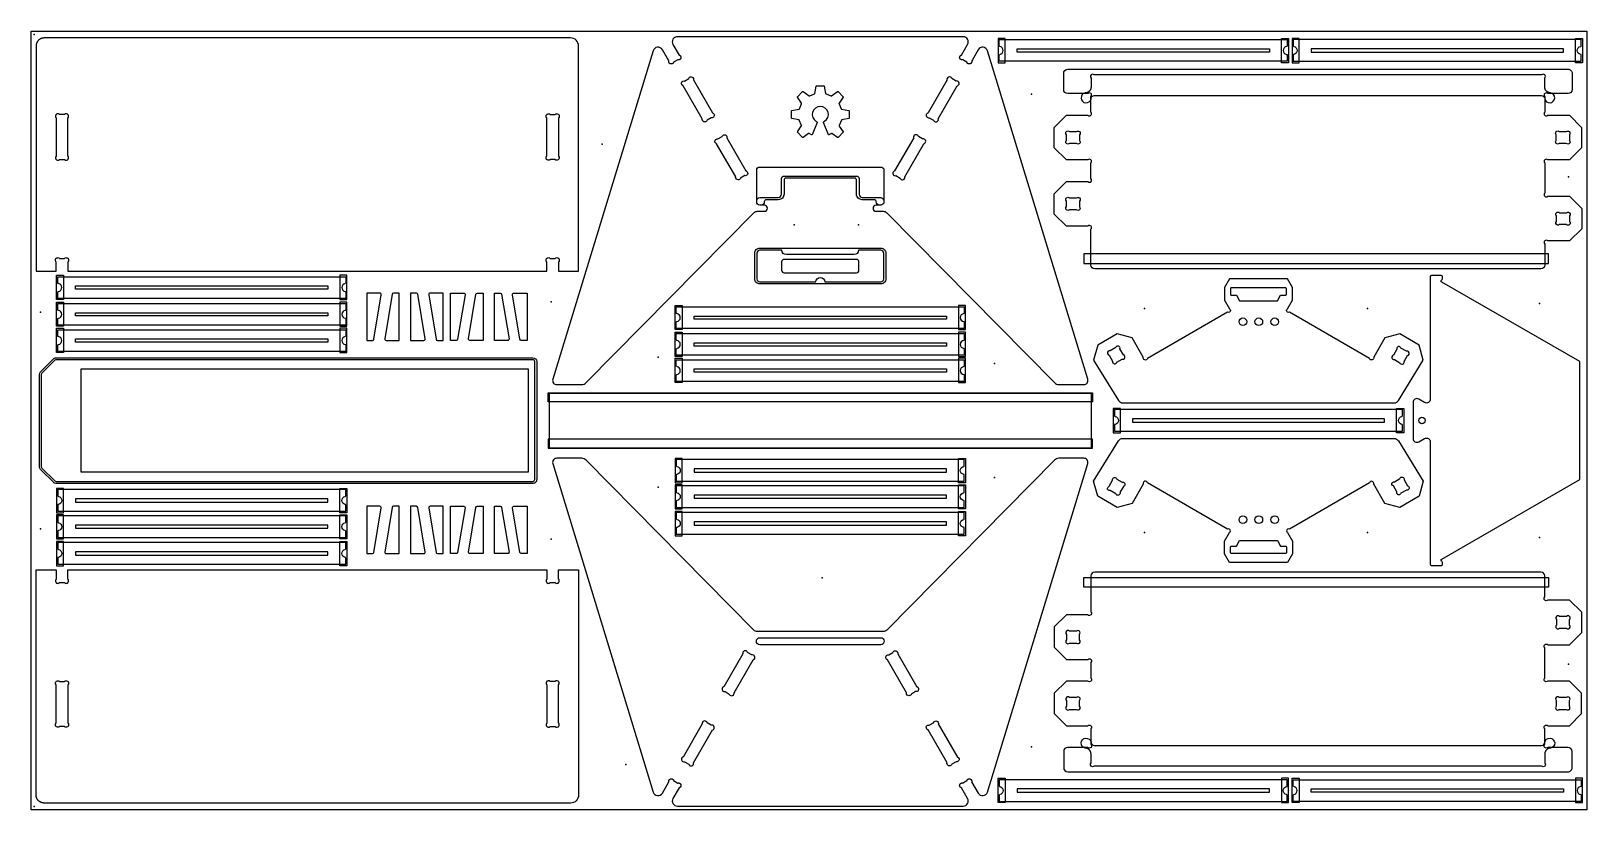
# Model space of a CAD drawing. Header units: millimetres. Extents: x 0 to 2438, y 0 to 1220.
import ezdxf

# ---------------------------------------------------------------- set-up
doc = ezdxf.new("R2010")
doc.units = ezdxf.units.MM
doc.header["$MEASUREMENT"] = 0
for name, color, linetype, true_color in [('Angled Pocket Entry', 3, 'Continuous', 0x00ff00), ('Board Fixings', 6, 'Continuous', 0xff00ff), ('Pockets 10mm', 5, 'Continuous', 0x0000ff), ('Pockets 5mm', 4, 'Continuous', 0x00ffff), ('Profile - inside', 30, 'Continuous', 0xff7f00), ('Profile - outside', 18, 'Continuous', 0x000000), ('Stock Perimeter', 1, 'Continuous', 0xff0007)]:
    doc.layers.add(name, color=color, linetype=linetype, true_color=true_color)

msp = doc.modelspace()

# ---------------------------------------------------------------- linework, layer by layer
at = {"layer": 'Angled Pocket Entry'}
for points in [[(810, 653.4), (1663.4, 653.4), (1663.4, 639.2), (810, 639.2), (810, 653.4)], [(810, 566.4), (1663.4, 566.4), (1663.4, 580.6), (810, 580.6), (810, 566.4)]]:
    msp.add_lwpolyline(points, dxfattribs=at)
at = {"layer": 'Board Fixings'}
for p in [(4.9, 1214.6), (1567.7, 1121.3), (894.9, 1042.7), (2409.3, 991.7), (1195.8, 916.5), (1296.7, 916.5), (814.8, 795.7), (1745, 785.7), (2094, 785.7), (2363.9, 793.3), (14.8, 779.7), (982.4, 709.4), (1509.7, 699.4), (1509.7, 520.5), (982.4, 505.6), (14.8, 440.3), (814.8, 424), (1745, 434.3), (2094, 434.3), (2363.9, 426.7), (1239.7, 363.5), (2409.3, 228.3), (1567.7, 98.7), (931.9, 71.3), (4.9, 5.4)]:
    msp.add_point(p, dxfattribs=at)
at = {"layer": 'Pockets 10mm'}
for points in [[(1515.3, 1170.4), (1526.3, 1170.4), (1526.3, 1208.4), (1515.3, 1208.4), (1515.3, 1170.4)], [(1970.2, 1170.4), (1959.2, 1170.4), (1959.2, 1208.4), (1970.2, 1208.4), (1970.2, 1170.4)], [(1976, 1170.4), (1987, 1170.4), (1987, 1208.4), (1976, 1208.4), (1976, 1170.4)], [(2431, 1170.4), (2420, 1170.4), (2420, 1208.4), (2431, 1208.4), (2431, 1170.4)], [(1649.6, 870.9), (1649.6, 856.1), (2377.7, 856.1), (2377.7, 870.9), (1649.6, 870.9)], [(40, 837.6), (51, 837.6), (51, 799.6), (40, 799.6), (40, 837.6)], [(495, 837.6), (484, 837.6), (484, 799.6), (495, 799.6), (495, 837.6)], [(40, 795.6), (51, 795.6), (51, 757.6), (40, 757.6), (40, 795.6)], [(495, 795.6), (484, 795.6), (484, 757.6), (495, 757.6), (495, 795.6)], [(1009.2, 790.4), (1020.2, 790.4), (1020.2, 752.4), (1009.2, 752.4), (1009.2, 790.4)], [(1464.2, 790.4), (1453.2, 790.4), (1453.2, 752.4), (1464.2, 752.4), (1464.2, 790.4)], [(40, 754.6), (51, 754.6), (51, 716.6), (40, 716.6), (40, 754.6)], [(495, 754.6), (484, 754.6), (484, 716.6), (495, 716.6), (495, 754.6)], [(1009.2, 748.4), (1020.2, 748.4), (1020.2, 710.4), (1009.2, 710.4), (1009.2, 748.4)], [(1464.2, 748.4), (1453.2, 748.4), (1453.2, 710.4), (1464.2, 710.4), (1464.2, 748.4)], [(1009.2, 707.5), (1020.2, 707.5), (1020.2, 669.5), (1009.2, 669.5), (1009.2, 707.5)], [(1464.2, 707.5), (1453.2, 707.5), (1453.2, 669.5), (1464.2, 669.5), (1464.2, 707.5)], [(779.2, 690.2), (78, 690.2), (78, 529.5), (779.3, 529.5), (779.2, 690.2)], [(1695.9, 590.9), (1706.9, 590.9), (1706.9, 628.9), (1695.9, 628.9), (1695.9, 590.9)], [(2150.9, 590.9), (2139.9, 590.9), (2139.9, 628.9), (2150.9, 628.9), (2150.9, 590.9)], [(1009.2, 512.4), (1020.2, 512.4), (1020.2, 550.4), (1009.2, 550.4), (1009.2, 512.4)], [(1464.2, 512.4), (1453.2, 512.4), (1453.2, 550.4), (1464.2, 550.4), (1464.2, 512.4)], [(40, 465.4), (51, 465.4), (51, 503.4), (40, 503.4), (40, 465.4)], [(495, 465.4), (484, 465.4), (484, 503.4), (495, 503.4), (495, 465.4)], [(1009.2, 471.4), (1020.2, 471.4), (1020.2, 509.4), (1009.2, 509.4), (1009.2, 471.4)], [(1464.2, 471.4), (1453.2, 471.4), (1453.2, 509.4), (1464.2, 509.4), (1464.2, 471.4)], [(1009.2, 429.4), (1020.2, 429.4), (1020.2, 467.4), (1009.2, 467.4), (1009.2, 429.4)], [(1464.2, 429.4), (1453.2, 429.4), (1453.2, 467.4), (1464.2, 467.4), (1464.2, 429.4)], [(40, 424.4), (51, 424.4), (51, 462.4), (40, 462.4), (40, 424.4)], [(495, 424.4), (484, 424.4), (484, 462.4), (495, 462.4), (495, 424.4)], [(40, 382.4), (51, 382.4), (51, 420.4), (40, 420.4), (40, 382.4)], [(495, 382.4), (484, 382.4), (484, 420.4), (495, 420.4), (495, 382.4)], [(1649.6, 349.1), (1649.6, 363.9), (2377.7, 363.9), (2377.7, 349.1), (1649.6, 349.1)], [(1515.3, 49.6), (1526.3, 49.6), (1526.3, 11.6), (1515.3, 11.6), (1515.3, 49.6)], [(1970.2, 49.6), (1959.2, 49.6), (1959.2, 11.6), (1970.2, 11.6), (1970.2, 49.6)], [(1976, 49.6), (1987, 49.6), (1987, 11.6), (1976, 11.6), (1976, 49.6)], [(2431, 49.6), (2420, 49.6), (2420, 11.6), (2431, 11.6), (2431, 49.6)]]:
    msp.add_lwpolyline(points, dxfattribs=at)
for points in [[(1665.8, 1151.4, 0.999984), (1661, 1146.5), (1661, 1132.4), (1661, 1132.1), (1661, 1131.9), (1660.9, 1131.6), (1660.9, 1131.4), (1660.9, 1131.2), (1660.9, 1131), (1660.8, 1130.8), (1660.8, 1130.5), (1660.8, 1130.3), (1660.7, 1130.1), (1660.6, 1129.9), (1660.6, 1129.7), (1660.5, 1129.5), (1660.4, 1129.3), (1660.4, 1129.1), (1660.3, 1128.9), (1660.2, 1128.7), (1660.1, 1128.5), (1660, 1128.3), (1659.9, 1128.1), (1659.8, 1127.9), (1659.7, 1127.7), (1659.6, 1127.5), (1659.5, 1127.3), (1659.3, 1127.1), (1659.2, 1126.9), (1659.1, 1126.8), (1658.9, 1126.6), (1658.8, 1126.4), (1658.6, 1126.3), (1658.5, 1126.1), (1658.3, 1125.9), (1658.2, 1125.8), (1658, 1125.6), (1657.8, 1125.5), (1657.7, 1125.3), (1657.5, 1125.2), (1657.3, 1125.1), (1657.2, 1124.9), (1657, 1124.8), (1656.8, 1124.7), (1656.6, 1124.6), (1656.4, 1124.5), (1656.2, 1124.4), (1656, 1124.3), (1655.8, 1124.2), (1655.6, 1124.1), (1655.4, 1124), (1655.2, 1123.9), (1655, 1123.8), (1654.8, 1123.8), (1654.6, 1123.7), (1654.4, 1123.6), (1654.2, 1123.6), (1653.9, 1123.5), (1653.7, 1123.5), (1653.5, 1123.4), (1653.3, 1123.4), (1653.1, 1123.4), (1652.9, 1123.3), (1652.6, 1123.3), (1652.4, 1123.3), (1652.2, 1123.3), (1652, 1123.3, 1.921458), (1661, 1114.1, -0.414214), (1666, 1119.1), (2016.5, 1119.1), (2367, 1119.1, -0.414214), (2372, 1114.1, 1.921458), (2381, 1123.3), (2380.8, 1123.3), (2380.6, 1123.3), (2380.3, 1123.3), (2380.1, 1123.3), (2379.9, 1123.4), (2379.7, 1123.4), (2379.5, 1123.4), (2379.3, 1123.5), (2379, 1123.5), (2378.8, 1123.6), (2378.6, 1123.6), (2378.4, 1123.7), (2378.2, 1123.8), (2378, 1123.8), (2377.8, 1123.9), (2377.6, 1124), (2377.4, 1124.1), (2377.2, 1124.2), (2377, 1124.3), (2376.8, 1124.4), (2376.6, 1124.5), (2376.4, 1124.6), (2376.2, 1124.7), (2376, 1124.8), (2375.8, 1124.9), (2375.7, 1125.1), (2375.5, 1125.2), (2375.3, 1125.3), (2375.1, 1125.5), (2375, 1125.6), (2374.8, 1125.8), (2374.6, 1125.9), (2374.5, 1126.1), (2374.3, 1126.3), (2374.2, 1126.4), (2374.1, 1126.6), (2373.9, 1126.8), (2373.8, 1126.9), (2373.7, 1127.1), (2373.5, 1127.3), (2373.4, 1127.5), (2373.3, 1127.7), (2373.2, 1127.9), (2373.1, 1128.1), (2373, 1128.3), (2372.9, 1128.5), (2372.8, 1128.7), (2372.7, 1128.9), (2372.6, 1129.1), (2372.5, 1129.3), (2372.5, 1129.5), (2372.4, 1129.7), (2372.3, 1129.9), (2372.3, 1130.1), (2372.2, 1130.3), (2372.2, 1130.5), (2372.1, 1130.8), (2372.1, 1131), (2372.1, 1131.2), (2372.1, 1131.4), (2372, 1131.6), (2372, 1131.9), (2372, 1132.1), (2372, 1132.4), (2372, 1146.5, 0.999999), (2367.1, 1151.4, 0.000192), (1665.8, 1151.4)], [(1192.2, 1083.1, -0.343186), (1191.7, 1083.7), (1191.7, 1095.1, -0.341956), (1192.2, 1095.6), (1203.3, 1097.7, 0.239287), (1203.9, 1098.3), (1207.3, 1106.2, 0.247752), (1207.2, 1107), (1200.8, 1116.4, -0.341571), (1200.9, 1117.1), (1208.9, 1125.2, -0.343622), (1209.7, 1125.3), (1219.2, 1118.7, 0.241389), (1220.1, 1118.6), (1227.7, 1121.8, 0.242832), (1228.3, 1122.4), (1230.4, 1133.8, -0.343155), (1231, 1134.3), (1242.4, 1134.3, -0.342745), (1243, 1133.8), (1245.1, 1122.4, 0.243573), (1245.7, 1121.8), (1253.3, 1118.6, 0.241471), (1254.2, 1118.7), (1263.7, 1125.3, -0.343447), (1264.5, 1125.2), (1272.5, 1117.1, -0.34221), (1272.6, 1116.4), (1266.1, 1107, 0.246616), (1266.1, 1106.2), (1269.5, 1098.3, 0.240404), (1270.1, 1097.7), (1281.2, 1095.6, -0.34245), (1281.7, 1095.1), (1281.7, 1083.7, -0.343186), (1281.2, 1083.1), (1270.4, 1081.1, 0.248501), (1269.8, 1080.5), (1266.4, 1072.1, 0.242002), (1266.5, 1071.3), (1272.6, 1062.4, -0.341425), (1272.5, 1061.6), (1264.5, 1053.6, -0.340556), (1263.7, 1053.5), (1254.9, 1059.5, 0.261321), (1254.1, 1059.5), (1250.2, 1057.5, -0.446574), (1249.6, 1057.7), (1241.6, 1076.9, -0.353509), (1241.9, 1077.7), (1242.8, 1078.3), (1243.5, 1078.7, 3.421371), (1229.9, 1078.7), (1230.5, 1078.3), (1231.5, 1077.7, -0.351653), (1231.7, 1076.9), (1223.8, 1057.7, -0.446825), (1223.1, 1057.5), (1219.3, 1059.5, 0.261342), (1218.4, 1059.5), (1209.7, 1053.5, -0.340847), (1208.9, 1053.6), (1200.9, 1061.6, -0.342703), (1200.8, 1062.4), (1206.9, 1071.3, 0.240875), (1207, 1072.1), (1203.6, 1080.5, 0.248644), (1203, 1081.1), (1192.2, 1083.1)], [(1149, 952.6, -0.413965), (1144, 947.4), (1142, 947.4, -0.414214), (1137, 952.4), (1137, 1002.1, -0.414214), (1142, 1007.1), (1331.4, 1007.1, -0.414214), (1336.4, 1002.1), (1336.4, 952.4, -0.414214), (1331.4, 947.4), (1329.4, 947.4, -0.413965), (1324.4, 952.6, 0.413541), (1321.4, 955.8), (1302.5, 955.8, -0.414214), (1293.5, 964.8), (1293.5, 986.7, 0.414214), (1290.5, 989.7), (1182.9, 989.7, 0.414214), (1179.9, 986.7), (1179.9, 964.8, -0.414214), (1170.9, 955.8), (1152, 955.8, 0.413541), (1149, 952.6)], [(1339.4, 872.1), (1339.4, 831.9, -0.414214), (1331.4, 823.9), (1142, 823.9, -0.414214), (1134, 831.9), (1134, 872.1, -0.414214), (1142, 880.1), (1331.4, 880.1, -0.414214), (1339.4, 872.1)], [(1176.1, 845.2, 0.414214), (1179.9, 841.5), (1293.5, 841.5, 0.414214), (1297.3, 845.2), (1297.3, 858.6, 0.414214), (1293.5, 862.3), (1179.9, 862.3, 0.414214), (1176.1, 858.6), (1176.1, 845.2)], [(786.3, 511.5), (39.1, 511.5, -0.19892), (34.9, 513.3), (14.8, 533.4, -0.198912), (13, 537.6), (13, 682.1), (13.5, 684.4), (14.8, 686.3), (34.9, 706.4, -0.198953), (39.1, 708.2), (786.2, 708.2, -0.408595), (792.3, 702.2), (792.3, 517.5, -0.414297), (786.3, 511.5)], [(1142, 269.7), (1331.4, 269.7, -1), (1331.4, 258.7), (1142, 258.7, -1), (1142, 269.7)], [(1665.8, 68.6, -0.999984), (1661, 73.5), (1661, 87.6), (1661, 87.9), (1661, 88.1), (1660.9, 88.4), (1660.9, 88.6), (1660.9, 88.8), (1660.9, 89), (1660.8, 89.2), (1660.8, 89.5), (1660.8, 89.7), (1660.7, 89.9), (1660.6, 90.1), (1660.6, 90.3), (1660.5, 90.5), (1660.4, 90.7), (1660.4, 90.9), (1660.3, 91.1), (1660.2, 91.3), (1660.1, 91.5), (1660, 91.7), (1659.9, 91.9), (1659.8, 92.1), (1659.7, 92.3), (1659.6, 92.5), (1659.5, 92.7), (1659.3, 92.9), (1659.2, 93.1), (1659.1, 93.2), (1658.9, 93.4), (1658.8, 93.6), (1658.6, 93.7), (1658.5, 93.9), (1658.3, 94.1), (1658.2, 94.2), (1658, 94.4), (1657.8, 94.5), (1657.7, 94.7), (1657.5, 94.8), (1657.3, 94.9), (1657.2, 95.1), (1657, 95.2), (1656.8, 95.3), (1656.6, 95.4), (1656.4, 95.5), (1656.2, 95.6), (1656, 95.7), (1655.8, 95.8), (1655.6, 95.9), (1655.4, 96), (1655.2, 96.1), (1655, 96.2), (1654.8, 96.2), (1654.6, 96.3), (1654.4, 96.4), (1654.2, 96.4), (1653.9, 96.5), (1653.7, 96.5), (1653.5, 96.6), (1653.3, 96.6), (1653.1, 96.6), (1652.9, 96.7), (1652.6, 96.7), (1652.4, 96.7), (1652.2, 96.7), (1652, 96.7, -1.921458), (1661, 105.9, 0.414214), (1666, 100.9), (2016.5, 100.9), (2367, 100.9, 0.414214), (2372, 105.9, -1.921458), (2381, 96.7), (2380.8, 96.7), (2380.6, 96.7), (2380.3, 96.7), (2380.1, 96.7), (2379.9, 96.6), (2379.7, 96.6), (2379.5, 96.6), (2379.3, 96.5), (2379, 96.5), (2378.8, 96.4), (2378.6, 96.4), (2378.4, 96.3), (2378.2, 96.2), (2378, 96.2), (2377.8, 96.1), (2377.6, 96), (2377.4, 95.9), (2377.2, 95.8), (2377, 95.7), (2376.8, 95.6), (2376.6, 95.5), (2376.4, 95.4), (2376.2, 95.3), (2376, 95.2), (2375.8, 95.1), (2375.7, 94.9), (2375.5, 94.8), (2375.3, 94.7), (2375.1, 94.5), (2375, 94.4), (2374.8, 94.2), (2374.6, 94.1), (2374.5, 93.9), (2374.3, 93.7), (2374.2, 93.6), (2374.1, 93.4), (2373.9, 93.2), (2373.8, 93.1), (2373.7, 92.9), (2373.5, 92.7), (2373.4, 92.5), (2373.3, 92.3), (2373.2, 92.1), (2373.1, 91.9), (2373, 91.7), (2372.9, 91.5), (2372.8, 91.3), (2372.7, 91.1), (2372.6, 90.9), (2372.5, 90.7), (2372.5, 90.5), (2372.4, 90.3), (2372.3, 90.1), (2372.3, 89.9), (2372.2, 89.7), (2372.2, 89.5), (2372.1, 89.2), (2372.1, 89), (2372.1, 88.8), (2372.1, 88.6), (2372, 88.4), (2372, 88.1), (2372, 87.9), (2372, 87.6), (2372, 73.5, -0.999999), (2367.1, 68.6, -0.000192), (1665.8, 68.6)]]:
    msp.add_lwpolyline(points, format="xyb", dxfattribs=at)
at = {"layer": 'Pockets 5mm'}
for points in [[(1545.1, 1187.2), (1545.1, 1192.2), (1940.5, 1192.2), (1940.5, 1187.2), (1545.1, 1187.2)], [(2401.2, 1187.2), (2401.2, 1192.2), (2005.8, 1192.2), (2005.8, 1187.2), (2401.2, 1187.2)], [(465.2, 820.8), (465.2, 815.8), (69.8, 815.8), (69.8, 820.8), (465.2, 820.8)], [(465.2, 778.8), (465.2, 773.8), (69.8, 773.8), (69.8, 778.8), (465.2, 778.8)], [(1434.4, 773.7), (1434.4, 768.7), (1039, 768.7), (1039, 773.7), (1434.4, 773.7)], [(465.2, 737.8), (465.2, 732.8), (69.8, 732.8), (69.8, 737.8), (465.2, 737.8)], [(1434.4, 731.7), (1434.4, 726.7), (1039, 726.7), (1039, 731.7), (1434.4, 731.7)], [(1434.4, 690.7), (1434.4, 685.7), (1039, 685.7), (1039, 690.7), (1434.4, 690.7)], [(2121.1, 607.6), (2121.1, 612.6), (1725.7, 612.6), (1725.7, 607.6), (2121.1, 607.6)], [(1434.4, 529.2), (1434.4, 534.2), (1039, 534.2), (1039, 529.2), (1434.4, 529.2)], [(1434.4, 488.2), (1434.4, 493.2), (1039, 493.2), (1039, 488.2), (1434.4, 488.2)], [(465.2, 482.2), (465.2, 487.2), (69.8, 487.2), (69.8, 482.2), (465.2, 482.2)], [(465.2, 441.2), (465.2, 446.2), (69.8, 446.2), (69.8, 441.2), (465.2, 441.2)], [(1434.4, 446.2), (1434.4, 451.2), (1039, 451.2), (1039, 446.2), (1434.4, 446.2)], [(465.2, 399.2), (465.2, 404.2), (69.8, 404.2), (69.8, 399.2), (465.2, 399.2)], [(1545.1, 32.8), (1545.1, 27.8), (1940.5, 27.8), (1940.5, 32.8), (1545.1, 32.8)], [(2401.2, 32.8), (2401.2, 27.8), (2005.8, 27.8), (2005.8, 32.8), (2401.2, 32.8)]]:
    msp.add_lwpolyline(points, dxfattribs=at)
at = {"layer": 'Profile - inside'}
for points in [[(1034.2, 1148.4, -0.414214), (1038.2, 1144.4, -0.113743), (1038, 1143.6), (1067.9, 1091.8, -0.112396), (1068.7, 1091.5, -0.414214), (1070.1, 1086.2, -0.347669), (1065.9, 1084.4), (1059.3, 1080.5, -0.347897), (1055.6, 1077.8, -0.414214), (1051.7, 1081.7, -0.118628), (1051.8, 1082.6), (1021.9, 1134.3, -0.116857), (1021.1, 1134.6, -0.414214), (1019.7, 1140, -0.347911), (1023.9, 1141.8), (1030.6, 1145.6, -0.347788), (1034.2, 1148.4)], [(1439.2, 1148.4, 0.414214), (1435.2, 1144.4, 0.113743), (1435.4, 1143.6), (1405.5, 1091.8, 0.112396), (1404.7, 1091.5, 0.414214), (1403.2, 1086.2, 0.347669), (1407.5, 1084.4), (1414.1, 1080.5, 0.347897), (1417.8, 1077.8, 0.414214), (1421.7, 1081.7, 0.118628), (1421.5, 1082.6), (1451.4, 1134.3, 0.116857), (1452.2, 1134.6, 0.414214), (1453.7, 1140, 0.347911), (1449.5, 1141.8), (1442.8, 1145.6, 0.347788), (1439.2, 1148.4)], [(1086.6, 1057.6, -0.414214), (1090.5, 1053.7, -0.113743), (1090.3, 1052.9), (1120.2, 1001.1, -0.112396), (1121, 1000.8, -0.414214), (1122.5, 995.5, -0.347669), (1118.2, 993.6), (1111.6, 989.8, -0.347897), (1107.9, 987.1, -0.414214), (1104, 991, -0.118628), (1104.2, 991.8), (1074.3, 1043.6, -0.116857), (1073.5, 1043.9, -0.414214), (1072, 1049.2, -0.347911), (1076.3, 1051.1), (1082.9, 1054.9, -0.347788), (1086.6, 1057.6)], [(1386.8, 1057.6, 0.414214), (1382.9, 1053.7, 0.113743), (1383.1, 1052.9), (1353.2, 1001.1, 0.112396), (1352.4, 1000.8, 0.414214), (1350.9, 995.5, 0.347669), (1355.2, 993.6), (1361.8, 989.8, 0.347897), (1365.5, 987.1, 0.414214), (1369.4, 991, 0.118628), (1369.2, 991.8), (1399.1, 1043.6, 0.116857), (1399.9, 1043.9, 0.414214), (1401.4, 1049.2, 0.347911), (1397.1, 1051.1), (1390.5, 1054.9, 0.347788), (1386.8, 1057.6)], [(1638.1, 1044), (1627.2, 1044, -1), (1622.3, 1048.9), (1622.3, 1057.7, -0.999999), (1627.2, 1062.6), (1638.1, 1062.6, -1.000009), (1642.9, 1057.7), (1642.9, 1048.9, -0.99999), (1638.1, 1044)], [(2405.7, 1044), (2394.8, 1044, -1), (2390, 1048.9), (2390, 1057.7, -0.999999), (2394.8, 1062.6), (2405.7, 1062.6, -1.000009), (2410.6, 1057.7), (2410.6, 1048.9, -0.99999), (2405.7, 1044)], [(1638.1, 940.1), (1627.2, 940.1, -1), (1622.3, 945), (1622.3, 953.8, -0.999999), (1627.2, 958.7), (1638.1, 958.7, -1.000009), (1642.9, 953.8), (1642.9, 944.9, -0.99999), (1638.1, 940.1)], [(2406.1, 917), (2395.2, 917, -1), (2390.3, 921.8), (2390.3, 930.7, -0.999999), (2395.2, 935.5), (2406.1, 935.5, -1.000009), (2410.9, 930.7), (2410.9, 921.8, -0.99999), (2406.1, 917)], [(1888.8, 806.2), (1893.8, 797.7), (1953, 797.7), (1958, 806.2), (1965.4, 806.2, 0.367676), (1967.2, 807.2), (1967.2, 816.8, 0.364577), (1965.4, 817.8), (1881.3, 817.8, 0.364578), (1879.5, 816.8), (1879.5, 807.2, 0.367676), (1881.3, 806.2), (1888.8, 806.2)], [(1709.9, 706.3, 1.000032), (1711.7, 712.9), (1706.3, 722.3, 0.999999), (1699.7, 724.2), (1691.2, 719.3, 1), (1689.4, 712.6), (1694.7, 703.2, 0.999967), (1701.4, 701.4), (1709.9, 706.3)], [(2146.7, 723.3, 0.999999), (2140.1, 721.5), (2134.7, 712.1, 1.000032), (2136.5, 705.5), (2145, 700.6, 0.999967), (2151.6, 702.4), (2157.1, 711.7, 1), (2155.3, 718.4), (2146.7, 723.3)], [(1709.9, 513.2, -1.000032), (1711.7, 506.6), (1706.3, 497.2, -0.999999), (1699.7, 495.3), (1691.2, 500.2, -1), (1689.4, 506.9), (1694.7, 516.3, -0.999967), (1701.4, 518.1), (1709.9, 513.2)], [(2146.7, 496.2, -0.999999), (2140.1, 498), (2134.7, 507.4, -1.000032), (2136.5, 514), (2145, 518.9, -0.999967), (2151.6, 517.1), (2157.1, 507.8, -1), (2155.3, 501.1), (2146.7, 496.2)], [(1888.8, 413.2), (1893.8, 421.8), (1953, 421.8), (1958, 413.2), (1965.4, 413.2, -0.367676), (1967.2, 412.2), (1967.2, 402.7, -0.364577), (1965.4, 401.7), (1881.3, 401.7, -0.364578), (1879.5, 402.7), (1879.5, 412.2, -0.367676), (1881.3, 413.2), (1888.8, 413.2)], [(2406.1, 303), (2395.2, 303, 1), (2390.3, 298.2), (2390.3, 289.3, 0.999999), (2395.2, 284.5), (2406.1, 284.5, 1.000009), (2410.9, 289.3), (2410.9, 298.2, 0.99999), (2406.1, 303)], [(1638.1, 279.9), (1627.2, 279.9, 1), (1622.3, 275), (1622.3, 266.2, 0.999999), (1627.2, 261.3), (1638.1, 261.3, 1.000009), (1642.9, 266.2), (1642.9, 275.1, 0.99999), (1638.1, 279.9)], [(1097.7, 178.8, 0.414214), (1101.6, 182.7, 0.113743), (1101.5, 183.5), (1131.4, 235.3, 0.112396), (1132.2, 235.6, 0.414214), (1133.6, 240.9, 0.347669), (1129.4, 242.8), (1122.8, 246.6, 0.347897), (1119.1, 249.3, 0.414214), (1115.2, 245.4, 0.118628), (1115.3, 244.6), (1085.4, 192.8, 0.116857), (1084.6, 192.5, 0.414214), (1083.2, 187.2, 0.347911), (1087.4, 185.3), (1094, 181.5, 0.347788), (1097.7, 178.8)], [(1375.7, 178.8, -0.414214), (1371.7, 182.7, -0.113743), (1371.9, 183.5), (1342, 235.3, -0.112396), (1341.2, 235.6, -0.414214), (1339.8, 240.9, -0.347669), (1344, 242.8), (1350.6, 246.6, -0.347897), (1354.3, 249.3, -0.414214), (1358.2, 245.4, -0.118628), (1358.1, 244.6), (1388, 192.8, -0.116857), (1388.8, 192.5, -0.414214), (1390.2, 187.2, -0.347911), (1386, 185.3), (1379.4, 181.5, -0.347788), (1375.7, 178.8)], [(1638.1, 176), (1627.2, 176, 1), (1622.3, 171.1), (1622.3, 162.3, 0.999999), (1627.2, 157.4), (1638.1, 157.4, 1.000009), (1642.9, 162.3), (1642.9, 171.1, 0.99999), (1638.1, 176)], [(2405.7, 176), (2394.8, 176, 1), (2390, 171.1), (2390, 162.3, 0.999999), (2394.8, 157.4), (2405.7, 157.4, 1.000009), (2410.6, 162.3), (2410.6, 171.1, 0.99999), (2405.7, 176)], [(1034.2, 68.8, 0.414214), (1038.1, 72.7, 0.113743), (1038, 73.5), (1067.9, 125.3, 0.112396), (1068.7, 125.6, 0.414214), (1070.1, 131, 0.347669), (1065.9, 132.8), (1059.3, 136.6, 0.347897), (1055.6, 139.4, 0.414214), (1051.7, 135.4, 0.118628), (1051.8, 134.6), (1021.9, 82.8, 0.116857), (1021.1, 82.5, 0.414214), (1019.7, 77.2, 0.347911), (1023.9, 75.4), (1030.5, 71.5, 0.347788), (1034.2, 68.8)], [(1439.2, 68.8, -0.414214), (1435.2, 72.7, -0.113743), (1435.4, 73.5), (1405.5, 125.3, -0.112396), (1404.7, 125.6, -0.414214), (1403.3, 131, -0.347669), (1407.5, 132.8), (1414.1, 136.6, -0.347897), (1417.8, 139.4, -0.414214), (1421.7, 135.4, -0.118628), (1421.6, 134.6), (1451.5, 82.8, -0.116857), (1452.3, 82.5, -0.414214), (1453.7, 77.2, -0.347911), (1449.5, 75.4), (1442.9, 71.5, -0.347788), (1439.2, 68.8)]]:
    msp.add_lwpolyline(points, format="xyb", dxfattribs=at)
for centre, radius in [((1898.9, 764.7), 6), ((1923.9, 764.7), 6), ((1948.9, 764.7), 6), ((2179.6, 610), 5), ((1898.9, 454.7), 6), ((1923.9, 454.7), 6), ((1948.9, 454.7), 6)]:
    msp.add_circle(centre, radius, dxfattribs=at)
at = {"layer": 'Profile - outside'}
for points in [[(39.1, 858.6), (39.1, 858.6), (39.1, 858.6), (39.1, 858.6), (39.1, 858.6), (39, 858.6), (39, 858.6), (39, 858.7), (39, 858.7), (38.9, 858.7), (38.9, 858.7), (38.9, 858.8), (38.8, 858.8), (38.8, 858.9), (38.8, 858.9), (38.7, 858.9), (38.7, 859), (38.7, 859), (38.6, 859.1), (38.6, 859.1), (38.6, 859.2), (38.5, 859.3), (38.5, 859.3), (38.5, 859.4), (38.4, 859.5), (38.4, 859.6), (38.3, 859.7), (38.3, 859.8), (38.3, 859.8), (38.2, 859.9), (38.2, 860), (38.2, 860.1), (38.2, 860.2), (38.1, 860.3), (38.1, 860.4), (38.1, 860.5), (38.1, 860.6), (38.1, 860.7), (38.1, 860.8), (38.1, 860.9), (38.1, 861), (38.1, 861.1), (38.1, 861.2), (38.1, 861.3), (38.1, 861.4), (38.1, 861.5), (38.1, 861.6), (38.1, 861.7), (38.1, 861.8), (38.1, 861.9), (38.1, 862), (38.2, 862.1), (38.2, 862.2), (38.2, 862.3), (38.2, 862.4), (38.3, 862.5), (38.3, 862.6), (38.3, 862.7), (38.4, 862.7), (38.4, 862.8), (38.5, 862.9), (38.5, 863), (38.6, 863.1), (38.6, 863.2), (38.7, 863.3), (38.7, 863.4), (38.8, 863.4), (38.8, 863.5), (38.9, 863.6), (39, 863.7), (39, 863.7), (39.1, 863.8), (39.2, 863.9), (39.2, 864), (39.3, 864), (39.4, 864.1), (39.4, 864.1), (39.5, 864.2), (39.6, 864.3), (39.6, 864.3), (39.7, 864.4), (39.8, 864.4), (39.9, 864.5), (39.9, 864.5), (40, 864.6, -0.347788), (44.6, 864), (52.2, 864, -0.347911), (56.8, 864.6), (56.9, 864.5), (56.9, 864.5), (57, 864.4), (57.1, 864.4), (57.2, 864.3), (57.2, 864.3), (57.3, 864.2), (57.4, 864.1), (57.4, 864.1), (57.5, 864), (57.6, 864), (57.7, 863.9), (57.7, 863.8), (57.8, 863.7), (57.8, 863.7), (57.9, 863.6), (58, 863.5), (58, 863.4), (58.1, 863.4), (58.1, 863.3), (58.2, 863.2), (58.2, 863.1), (58.3, 863), (58.3, 862.9), (58.4, 862.8), (58.4, 862.7), (58.5, 862.7), (58.5, 862.6), (58.5, 862.5), (58.6, 862.4), (58.6, 862.3), (58.6, 862.2), (58.6, 862.1), (58.7, 862), (58.7, 861.9), (58.7, 861.8), (58.7, 861.7), (58.7, 861.6), (58.7, 861.5), (58.8, 861.4), (58.8, 861.3), (58.8, 861.2), (58.8, 861.1), (58.8, 861), (58.7, 860.9), (58.7, 860.8), (58.7, 860.7), (58.7, 860.6), (58.7, 860.5), (58.7, 860.4), (58.7, 860.3), (58.6, 860.2), (58.6, 860.1), (58.6, 860), (58.6, 859.9), (58.5, 859.8), (58.5, 859.8), (58.5, 859.7), (58.4, 859.6), (58.4, 859.5), (58.4, 859.4), (58.3, 859.3), (58.3, 859.3), (58.2, 859.2), (58.2, 859.1), (58.2, 859.1), (58.1, 859), (58.1, 859), (58.1, 858.9), (58, 858.9), (58, 858.9), (58, 858.8), (57.9, 858.8), (57.9, 858.7), (57.9, 858.7), (57.8, 858.7), (57.8, 858.7), (57.8, 858.6), (57.8, 858.6), (57.8, 858.6), (57.7, 858.6), (57.7, 858.6), (57.7, 858.6), (57.7, 858.6), (57.7, 844), (808.1, 844), (808.1, 858.6), (808.1, 858.6), (808.1, 858.6), (808, 858.6), (808, 858.6), (808, 858.6), (808, 858.6), (808, 858.7), (808, 858.7), (807.9, 858.7), (807.9, 858.7), (807.8, 858.8), (807.8, 858.8), (807.8, 858.9), (807.7, 858.9), (807.7, 858.9), (807.7, 859), (807.6, 859), (807.6, 859.1), (807.6, 859.1), (807.6, 859.2), (807.5, 859.3), (807.5, 859.3), (807.4, 859.4), (807.4, 859.5), (807.4, 859.6), (807.3, 859.7), (807.3, 859.8), (807.3, 859.8), (807.2, 859.9), (807.2, 860), (807.2, 860.1), (807.1, 860.2), (807.1, 860.3), (807.1, 860.4), (807.1, 860.5), (807.1, 860.6), (807.1, 860.7), (807, 860.8), (807, 860.9), (807, 861), (807, 861.1), (807, 861.2), (807, 861.3), (807, 861.4), (807, 861.5), (807, 861.6), (807.1, 861.7), (807.1, 861.8), (807.1, 861.9), (807.1, 862), (807.1, 862.1), (807.2, 862.2), (807.2, 862.3), (807.2, 862.4), (807.2, 862.5), (807.3, 862.6), (807.3, 862.7), (807.4, 862.7), (807.4, 862.8), (807.4, 862.9), (807.5, 863), (807.5, 863.1), (807.6, 863.2), (807.6, 863.3), (807.7, 863.4), (807.8, 863.4), (807.8, 863.5), (807.9, 863.6), (807.9, 863.7), (808, 863.7), (808.1, 863.8), (808.1, 863.9), (808.2, 864), (808.3, 864), (808.3, 864.1), (808.4, 864.1), (808.5, 864.2), (808.5, 864.3), (808.6, 864.3), (808.7, 864.4), (808.8, 864.4), (808.8, 864.5), (808.9, 864.5), (809, 864.6, -0.347911), (813.6, 864), (821.2, 864, -0.347788), (825.8, 864.6), (825.8, 864.5), (825.9, 864.5), (826, 864.4), (826.1, 864.4), (826.1, 864.3), (826.2, 864.3), (826.3, 864.2), (826.4, 864.1), (826.4, 864.1), (826.5, 864), (826.6, 864), (826.6, 863.9), (826.7, 863.8), (826.8, 863.7), (826.8, 863.7), (826.9, 863.6), (826.9, 863.5), (827, 863.4), (827.1, 863.4), (827.1, 863.3), (827.2, 863.2), (827.2, 863.1), (827.3, 863), (827.3, 862.9), (827.4, 862.8), (827.4, 862.7), (827.4, 862.7), (827.5, 862.6), (827.5, 862.5), (827.5, 862.4), (827.6, 862.3), (827.6, 862.2), (827.6, 862.1), (827.6, 862), (827.7, 861.9), (827.7, 861.8), (827.7, 861.7), (827.7, 861.6), (827.7, 861.5), (827.7, 861.4), (827.7, 861.3), (827.7, 861.2), (827.7, 861.1), (827.7, 861), (827.7, 860.9), (827.7, 860.8), (827.7, 860.7), (827.7, 860.6), (827.7, 860.5), (827.7, 860.4), (827.6, 860.3), (827.6, 860.2), (827.6, 860.1), (827.6, 860), (827.5, 859.9), (827.5, 859.8), (827.5, 859.8), (827.4, 859.7), (827.4, 859.6), (827.4, 859.5), (827.3, 859.4), (827.3, 859.3), (827.2, 859.3), (827.2, 859.2), (827.2, 859.1), (827.1, 859.1), (827.1, 859), (827.1, 859), (827, 858.9), (827, 858.9), (827, 858.9), (826.9, 858.8), (826.9, 858.8), (826.9, 858.7), (826.8, 858.7), (826.8, 858.7), (826.8, 858.7), (826.8, 858.6), (826.8, 858.6), (826.7, 858.6), (826.7, 858.6), (826.7, 858.6), (826.7, 858.6), (826.7, 858.6), (826.7, 844), (857.8, 844), (858, 1196.7, 0.41102), (845.3, 1209.3), (20.5, 1209.3), (20.2, 1209.3), (19.9, 1209.3), (19.6, 1209.2), (19.3, 1209.2), (19, 1209.2), (18.8, 1209.2), (18.5, 1209.1), (18.2, 1209.1), (17.9, 1209), (17.6, 1208.9), (17.3, 1208.9), (17, 1208.8), (16.7, 1208.7), (16.4, 1208.6), (16.1, 1208.5), (15.8, 1208.4), (15.5, 1208.3), (15.2, 1208.1), (15, 1208), (14.7, 1207.9), (14.4, 1207.7), (14.1, 1207.6), (13.8, 1207.4), (13.6, 1207.2), (13.3, 1207.1), (13, 1206.9), (12.8, 1206.7), (12.5, 1206.5), (12.3, 1206.3), (12, 1206.1), (11.8, 1205.8), (11.5, 1205.6), (11.3, 1205.4), (11.1, 1205.1), (10.9, 1204.9), (10.7, 1204.6), (10.5, 1204.4), (10.3, 1204.1), (10.1, 1203.9), (9.9, 1203.6), (9.7, 1203.3), (9.5, 1203.1), (9.4, 1202.8), (9.2, 1202.5), (9.1, 1202.2), (8.9, 1201.9), (8.8, 1201.6), (8.7, 1201.4), (8.6, 1201.1), (8.5, 1200.8), (8.4, 1200.5), (8.3, 1200.2), (8.2, 1199.9), (8.1, 1199.6), (8.1, 1199.3), (8, 1199), (7.9, 1198.7), (7.9, 1198.4), (7.9, 1198.1), (7.8, 1197.8), (7.8, 1197.6), (7.8, 1197.3), (7.8, 1197), (7.8, 1196.7), (8, 844), (39.1, 844), (39.1, 858.6)], [(1655.9, 674.5), (1498.7, 1189.1, 0.655776), (1484.1, 1190.8), (1475.1, 1175.2, 0.10714), (1474.1, 1172), (1474.1, 1171.9), (1474.1, 1171.8), (1474.1, 1171.8), (1474, 1171.7), (1474, 1171.6), (1474, 1171.5), (1474, 1171.4), (1474, 1171.3), (1473.9, 1171.3), (1473.9, 1171.2), (1473.9, 1171.1), (1473.9, 1171), (1473.8, 1170.9), (1473.8, 1170.8), (1473.7, 1170.7), (1473.7, 1170.7), (1473.7, 1170.6), (1473.6, 1170.5), (1473.6, 1170.4), (1473.5, 1170.3), (1473.5, 1170.3), (1473.4, 1170.2), (1473.4, 1170.1), (1473.3, 1170), (1473.3, 1169.9), (1473.2, 1169.9), (1473.1, 1169.8), (1473.1, 1169.7), (1473, 1169.7), (1472.9, 1169.6), (1472.9, 1169.5), (1472.8, 1169.5), (1472.7, 1169.4), (1472.7, 1169.3), (1472.6, 1169.3), (1472.5, 1169.2), (1472.4, 1169.2), (1472.4, 1169.1), (1472.3, 1169.1), (1472.2, 1169), (1472.1, 1169), (1472, 1168.9), (1472, 1168.9), (1471.9, 1168.8), (1471.8, 1168.8), (1471.7, 1168.8), (1471.6, 1168.7), (1471.5, 1168.7), (1471.4, 1168.7), (1471.4, 1168.6), (1471.3, 1168.6), (1471.2, 1168.6), (1471.1, 1168.6), (1471, 1168.6), (1470.9, 1168.5), (1470.9, 1168.5), (1470.8, 1168.5), (1470.7, 1168.5), (1470.6, 1168.5), (1470.5, 1168.5), (1470.4, 1168.5), (1470.3, 1168.5), (1470.3, 1168.5), (1470.2, 1168.5), (1470, 1168.5), (1470, 1168.5), (1469.9, 1168.5), (1469.8, 1168.5), (1469.7, 1168.5), (1469.7, 1168.5), (1469.6, 1168.5), (1469.5, 1168.5), (1469.5, 1168.5), (1469.4, 1168.5), (1469.3, 1168.6), (1469.2, 1168.6), (1469.2, 1168.6), (1469.1, 1168.6), (1469, 1168.6), (1468.9, 1168.7), (1468.9, 1168.7), (1468.8, 1168.7), (1468.7, 1168.7), (1468.6, 1168.8), (1468.6, 1168.8), (1468.5, 1168.8), (1468.4, 1168.9), (1468.3, 1168.9), (1468.3, 1168.9), (1468.2, 1169), (1468.1, 1169), (1468.1, 1169.1), (1468, 1169.1), (1467.9, 1169.2), (1467.9, 1169.2), (1467.8, 1169.3), (1467.7, 1169.3), (1467.7, 1169.3), (1467.6, 1169.4), (1467.6, 1169.5), (1467.5, 1169.5), (1467.4, 1169.6), (1467.4, 1169.6), (1467.3, 1169.7), (1467.3, 1169.7), (1467.2, 1169.8), (1467.2, 1169.9), (1467.1, 1169.9), (1467.1, 1170), (1467, 1170), (1467, 1170.1), (1467, 1170.2), (1466.9, 1170.2), (1466.9, 1170.3), (1466.8, 1170.4), (1466.8, 1170.4), (1466.8, 1170.5), (1466.7, 1170.6), (1466.7, 1170.7), (1466.7, 1170.7), (1466.6, 1170.8), (1466.6, 1170.9), (1466.6, 1170.9), (1466.6, 1171), (1466.5, 1171.1), (1466.5, 1171.2), (1466.5, 1171.2), (1459.9, 1175.1), (1459.8, 1175), (1459.7, 1175), (1459.7, 1175), (1459.6, 1175), (1459.5, 1175), (1459.4, 1175), (1459.4, 1174.9), (1459.3, 1174.9), (1459.2, 1174.9), (1459.1, 1174.9), (1459.1, 1174.9), (1459, 1174.9), (1458.9, 1174.9), (1458.8, 1174.9), (1458.8, 1174.9), (1458.7, 1174.9), (1458.6, 1174.9), (1458.5, 1174.9), (1458.4, 1174.9), (1458.4, 1175), (1458.3, 1175), (1458.2, 1175), (1458.1, 1175), (1458, 1175), (1458, 1175), (1457.9, 1175.1), (1457.8, 1175.1), (1457.7, 1175.1), (1457.7, 1175.1), (1457.6, 1175.2), (1457.5, 1175.2), (1457.4, 1175.2), (1457.4, 1175.3), (1457.3, 1175.3), (1457.2, 1175.3), (1457.2, 1175.4), (1457.1, 1175.4), (1457, 1175.4), (1456.9, 1175.5), (1456.9, 1175.5), (1456.8, 1175.6), (1456.8, 1175.6), (1456.7, 1175.7), (1456.6, 1175.7), (1456.6, 1175.8), (1456.5, 1175.8), (1456.4, 1175.9), (1456.4, 1175.9), (1456.3, 1176), (1456.3, 1176), (1456.2, 1176.1), (1456.2, 1176.1), (1456.1, 1176.2), (1456.1, 1176.3), (1456, 1176.3), (1456, 1176.4), (1455.9, 1176.4), (1455.9, 1176.5), (1455.8, 1176.6), (1455.8, 1176.6), (1455.8, 1176.7), (1455.7, 1176.7), (1455.6, 1176.9), (1455.6, 1176.9), (1455.6, 1177), (1455.5, 1177.1), (1455.5, 1177.2), (1455.4, 1177.3), (1455.4, 1177.3), (1455.4, 1177.4), (1455.3, 1177.5), (1455.3, 1177.6), (1455.3, 1177.7), (1455.3, 1177.8), (1455.2, 1177.9), (1455.2, 1178), (1455.2, 1178.1), (1455.2, 1178.2), (1455.2, 1178.2), (1455.2, 1178.3), (1455.1, 1178.4), (1455.1, 1178.5), (1455.1, 1178.6), (1455.1, 1178.7), (1455.1, 1178.8), (1455.1, 1178.9), (1455.1, 1179), (1455.1, 1179.1), (1455.1, 1179.2), (1455.2, 1179.3), (1455.2, 1179.4), (1455.2, 1179.5), (1455.2, 1179.6), (1455.2, 1179.7), (1455.3, 1179.8), (1455.3, 1179.9), (1455.3, 1180), (1455.3, 1180.1), (1455.4, 1180.2), (1455.4, 1180.3), (1455.5, 1180.4), (1455.5, 1180.5), (1455.5, 1180.6), (1455.6, 1180.7), (1455.6, 1180.8), (1455.7, 1180.9), (1455.7, 1180.9), (1455.8, 1181), (1455.9, 1181.1), (1455.9, 1181.2), (1456, 1181.3), (1456, 1181.3), (1456.1, 1181.4), (1456.2, 1181.5), (1456.2, 1181.6), (1456.3, 1181.6), (1456.4, 1181.7), (1456.4, 1181.8), (1456.5, 1181.8), (1456.6, 1181.9), (1456.6, 1181.9), (1456.7, 1182), (1456.8, 1182), (1456.9, 1182.1), (1456.9, 1182.1), (1457, 1182.2), (1457.1, 1182.2), (1457.1, 1182.3), (1457.2, 1182.3), (1457.2, 1182.3), (1457.3, 1182.3), (1457.3, 1182.4), (1457.4, 1182.4), (1457.5, 1182.4), (1457.5, 1182.4), (1457.6, 1182.4), (1457.6, 1182.5), (1457.7, 1182.5), (1457.7, 1182.5), (1457.7, 1182.5), (1457.7, 1182.5), (1457.7, 1182.5), (1457.8, 1182.5), (1457.8, 1182.5), (1457.8, 1182.5), (1457.8, 1182.5), (1457.9, 1182.5), (1457.9, 1182.5), (1467.6, 1199.3, 0.577317), (1460.6, 1211.3), (1012.7, 1211.3, 0.577317), (1005.8, 1199.3), (1015.5, 1182.5), (1015.5, 1182.5), (1015.5, 1182.5), (1015.6, 1182.5), (1015.6, 1182.5), (1015.6, 1182.5), (1015.6, 1182.5), (1015.7, 1182.5), (1015.7, 1182.5), (1015.7, 1182.5), (1015.7, 1182.5), (1015.8, 1182.5), (1015.8, 1182.4), (1015.9, 1182.4), (1015.9, 1182.4), (1016, 1182.4), (1016, 1182.4), (1016.1, 1182.3), (1016.1, 1182.3), (1016.2, 1182.3), (1016.2, 1182.3), (1016.3, 1182.2), (1016.4, 1182.2), (1016.4, 1182.1), (1016.5, 1182.1), (1016.6, 1182), (1016.7, 1182), (1016.7, 1181.9), (1016.8, 1181.9), (1016.9, 1181.8), (1017, 1181.8), (1017, 1181.7), (1017.1, 1181.6), (1017.2, 1181.6), (1017.2, 1181.5), (1017.3, 1181.4), (1017.4, 1181.3), (1017.4, 1181.3), (1017.5, 1181.2), (1017.5, 1181.1), (1017.6, 1181), (1017.6, 1180.9), (1017.7, 1180.9), (1017.7, 1180.8), (1017.8, 1180.7), (1017.8, 1180.6), (1017.9, 1180.5), (1017.9, 1180.4), (1018, 1180.3), (1018, 1180.2), (1018, 1180.1), (1018.1, 1180), (1018.1, 1179.9), (1018.1, 1179.8), (1018.2, 1179.7), (1018.2, 1179.6), (1018.2, 1179.5), (1018.2, 1179.4), (1018.2, 1179.3), (1018.2, 1179.2), (1018.2, 1179.1), (1018.3, 1179), (1018.3, 1178.9), (1018.3, 1178.8), (1018.3, 1178.7), (1018.3, 1178.6), (1018.3, 1178.5), (1018.2, 1178.4), (1018.2, 1178.3), (1018.2, 1178.2), (1018.2, 1178.2), (1018.2, 1178.1), (1018.2, 1178), (1018.1, 1177.9), (1018.1, 1177.8), (1018.1, 1177.7), (1018.1, 1177.6), (1018, 1177.5), (1018, 1177.4), (1018, 1177.3), (1017.9, 1177.3), (1017.9, 1177.2), (1017.9, 1177.1), (1017.8, 1177), (1017.8, 1176.9), (1017.7, 1176.9), (1017.7, 1176.7), (1017.6, 1176.7), (1017.6, 1176.6), (1017.5, 1176.6), (1017.5, 1176.5), (1017.5, 1176.4), (1017.4, 1176.4), (1017.4, 1176.3), (1017.3, 1176.3), (1017.3, 1176.2), (1017.2, 1176.1), (1017.2, 1176.1), (1017.1, 1176), (1017.1, 1176), (1017, 1175.9), (1016.9, 1175.9), (1016.9, 1175.8), (1016.8, 1175.8), (1016.8, 1175.7), (1016.7, 1175.7), (1016.6, 1175.6), (1016.6, 1175.6), (1016.5, 1175.5), (1016.4, 1175.5), (1016.4, 1175.4), (1016.3, 1175.4), (1016.2, 1175.4), (1016.2, 1175.3), (1016.1, 1175.3), (1016, 1175.3), (1015.9, 1175.2), (1015.9, 1175.2), (1015.8, 1175.2), (1015.7, 1175.1), (1015.6, 1175.1), (1015.6, 1175.1), (1015.5, 1175.1), (1015.4, 1175), (1015.3, 1175), (1015.3, 1175), (1015.2, 1175), (1015.1, 1175), (1015, 1175), (1014.9, 1174.9), (1014.9, 1174.9), (1014.8, 1174.9), (1014.7, 1174.9), (1014.6, 1174.9), (1014.6, 1174.9), (1014.5, 1174.9), (1014.4, 1174.9), (1014.3, 1174.9), (1014.2, 1174.9), (1014.2, 1174.9), (1014.1, 1174.9), (1014, 1174.9), (1013.9, 1175), (1013.9, 1175), (1013.8, 1175), (1013.7, 1175), (1013.6, 1175), (1013.6, 1175), (1013.5, 1175.1), (1006.9, 1171.2), (1006.9, 1171.2), (1006.8, 1171.1), (1006.8, 1171), (1006.8, 1170.9), (1006.8, 1170.9), (1006.7, 1170.8), (1006.7, 1170.7), (1006.7, 1170.7), (1006.7, 1170.6), (1006.6, 1170.5), (1006.6, 1170.4), (1006.6, 1170.4), (1006.5, 1170.3), (1006.5, 1170.2), (1006.4, 1170.2), (1006.4, 1170.1), (1006.3, 1170), (1006.3, 1170), (1006.3, 1169.9), (1006.2, 1169.9), (1006.2, 1169.8), (1006.1, 1169.7), (1006, 1169.7), (1006, 1169.6), (1005.9, 1169.6), (1005.9, 1169.5), (1005.8, 1169.5), (1005.8, 1169.4), (1005.7, 1169.3), (1005.6, 1169.3), (1005.6, 1169.3), (1005.5, 1169.2), (1005.4, 1169.2), (1005.4, 1169.1), (1005.3, 1169.1), (1005.2, 1169), (1005.2, 1169), (1005.1, 1168.9), (1005, 1168.9), (1005, 1168.9), (1004.9, 1168.8), (1004.8, 1168.8), (1004.7, 1168.8), (1004.7, 1168.7), (1004.6, 1168.7), (1004.5, 1168.7), (1004.5, 1168.7), (1004.4, 1168.6), (1004.3, 1168.6), (1004.2, 1168.6), (1004.2, 1168.6), (1004.1, 1168.6), (1004, 1168.5), (1003.9, 1168.5), (1003.9, 1168.5), (1003.8, 1168.5), (1003.7, 1168.5), (1003.6, 1168.5), (1003.6, 1168.5), (1003.5, 1168.5), (1003.4, 1168.5), (1003.3, 1168.5), (1003.2, 1168.5), (1003.1, 1168.5), (1003, 1168.5), (1002.9, 1168.5), (1002.8, 1168.5), (1002.8, 1168.5), (1002.7, 1168.5), (1002.6, 1168.5), (1002.5, 1168.5), (1002.4, 1168.6), (1002.3, 1168.6), (1002.2, 1168.6), (1002.1, 1168.6), (1002, 1168.6), (1001.9, 1168.7), (1001.8, 1168.7), (1001.8, 1168.7), (1001.7, 1168.8), (1001.6, 1168.8), (1001.5, 1168.9), (1001.4, 1168.9), (1001.3, 1169), (1001.2, 1169), (1001.1, 1169.1), (1001.1, 1169.1), (1001, 1169.2), (1000.9, 1169.2), (1000.8, 1169.3), (1000.7, 1169.3), (1000.6, 1169.4), (1000.6, 1169.5), (1000.5, 1169.5), (1000.4, 1169.6), (1000.4, 1169.7), (1000.3, 1169.8), (1000.2, 1169.8), (1000.2, 1169.9), (1000.1, 1170), (1000, 1170.1), (1000, 1170.2), (999.9, 1170.2), (999.9, 1170.3), (999.8, 1170.4), (999.8, 1170.5), (999.7, 1170.6), (999.7, 1170.7), (999.6, 1170.8), (999.6, 1170.9), (999.5, 1170.9), (999.5, 1171), (999.5, 1171.1), (999.5, 1171.2), (999.4, 1171.3), (999.4, 1171.4), (999.4, 1171.5), (999.4, 1171.6), (999.3, 1171.7), (999.3, 1171.8), (999.3, 1171.9), (999.3, 1172), (999.3, 1172), (999.3, 1172.1), (999.3, 1172.2), (999.3, 1172.3), (999.3, 1172.4), (999.3, 1172.5), (999.3, 1172.5), (999.3, 1172.6), (999.3, 1172.6), (999.3, 1172.7), (999.3, 1172.7), (999.3, 1172.8), (999.3, 1172.8), (999.3, 1172.9), (999.3, 1172.9), (999.3, 1173), (999.4, 1173), (999.4, 1173.1), (999.4, 1173.1), (999.4, 1173.1), (999.4, 1173.1), (999.4, 1173.2), (999.4, 1173.2), (999.4, 1173.2), (999.4, 1173.2), (989.3, 1190.8, 0.655776), (974.7, 1189.1), (817.5, 674.5, 0.517543), (823.9, 666.3), (862.8, 666.3, 0.200612), (869.9, 669.3), (1132.6, 935.4, -0.200612), (1138.3, 937.8), (1149.2, 937.8, 1), (1149.2, 947.4), (1142, 947.4, -0.414214), (1137, 952.4), (1137, 954.4, -0.414214), (1142, 959.4), (1170.9, 959.4, 0.414214), (1175.9, 964.4), (1175.9, 989, -0.414214), (1179.9, 993), (1293.5, 993, -0.414214), (1297.5, 989), (1297.5, 964.4, 0.414214), (1302.5, 959.4), (1331.4, 959.4, -0.414213), (1336.4, 954.4), (1336.4, 952.4, -0.414214), (1331.4, 947.4), (1324.2, 947.4, 1), (1324.2, 937.8), (1335.1, 937.8, -0.200612), (1340.8, 935.4), (1603.5, 669.3, 0.200612), (1610.6, 666.3), (1649.5, 666.3, 0.517543), (1655.9, 674.5)], [(1518, 1195.9, -0.374242), (1517.1, 1196.9), (1517.1, 1206.7), (1968.4, 1206.7), (1968.4, 1196.9, -0.374242), (1967.5, 1195.9, 0.870388), (1967.5, 1183.5, -0.374242), (1968.4, 1182.5), (1968.4, 1172.7), (1517.1, 1172.7), (1517.1, 1182.5, -0.374242), (1518, 1183.5, 0.870388), (1518, 1195.9)], [(2428.3, 1195.9, 0.374242), (2429.1, 1196.9), (2429.1, 1206.7), (1977.9, 1206.7), (1977.9, 1196.9, 0.374242), (1978.7, 1195.9, -0.870388), (1978.7, 1183.5, 0.374242), (1977.9, 1182.5), (1977.9, 1172.7), (2429.1, 1172.7), (2429.1, 1182.5, 0.374242), (2428.3, 1183.5, -0.870388), (2428.3, 1195.9)], [(2430, 942.1), (2430, 910.4), (2410.9, 891.3), (2376.8, 891.3, 0.999994), (2372, 886.5), (2372, 853.4, -0.414213), (2366, 847.4), (1666.9, 847.4, -0.414213), (1660.9, 853.4), (1660.9, 909.6, 0.999999), (1656.1, 914.5), (1622.3, 914.5), (1603.3, 933.5), (1603.3, 965.3), (1622.3, 984.3), (1656.1, 984.3, 1.000001), (1660.9, 989.2), (1660.9, 1013.5, 1), (1656.1, 1018.3), (1622.3, 1018.3), (1603.3, 1037.4), (1603.3, 1069.1), (1622.3, 1088.2), (1656.1, 1088.2, 0.999999), (1660.9, 1093), (1660.9, 1117.3, 1), (1656.1, 1122.2), (1624.4, 1122.2, -0.414213), (1618.1, 1128.5), (1618.1, 1153.9, -0.414213), (1624.4, 1160.3), (2408.5, 1160.3, -0.414214), (2414.8, 1153.9), (2414.8, 1128.5, -0.414213), (2408.5, 1122.2), (2376.8, 1122.2, 1), (2372, 1117.3), (2372, 1093, 0.999999), (2376.8, 1088.2), (2410.6, 1088.2), (2429.6, 1069.1), (2429.6, 1037.4), (2410.6, 1018.3), (2376.8, 1018.3, 1), (2372, 1013.5), (2372, 1008.8), (2372, 970.7), (2372, 966, 1), (2376.8, 961.2), (2410.9, 961.2), (2430, 942.1)], [(39.1, 1024.2, 0.488396), (40, 1018.2, 0.347668), (44.6, 1018.8), (52.3, 1018.8, 0.347896), (56.8, 1018.2), (56.9, 1018.3), (57, 1018.3), (57, 1018.4), (57.1, 1018.4), (57.2, 1018.5), (57.3, 1018.5), (57.3, 1018.6), (57.4, 1018.6), (57.5, 1018.7), (57.5, 1018.8), (57.6, 1018.8), (57.7, 1018.9), (57.7, 1019), (57.8, 1019), (57.9, 1019.1), (57.9, 1019.2), (58, 1019.3), (58.1, 1019.3), (58.1, 1019.4), (58.2, 1019.5), (58.2, 1019.6), (58.3, 1019.7), (58.3, 1019.8), (58.4, 1019.8), (58.4, 1019.9), (58.4, 1020), (58.5, 1020.1), (58.5, 1020.2), (58.6, 1020.3), (58.6, 1020.4), (58.6, 1020.5), (58.6, 1020.6), (58.7, 1020.7), (58.7, 1020.8), (58.7, 1020.9), (58.7, 1021), (58.7, 1021.1), (58.8, 1021.2), (58.8, 1021.3), (58.8, 1021.4), (58.8, 1021.5), (58.8, 1021.6), (58.8, 1021.7), (58.8, 1021.8), (58.8, 1021.9), (58.8, 1022), (58.8, 1022.1), (58.7, 1022.2), (58.7, 1022.3), (58.7, 1022.4), (58.7, 1022.5), (58.7, 1022.6), (58.6, 1022.7), (58.6, 1022.8), (58.6, 1022.8), (58.6, 1022.9), (58.5, 1023), (58.5, 1023.1), (58.5, 1023.2), (58.4, 1023.3), (58.4, 1023.4), (58.3, 1023.4), (58.3, 1023.5), (58.3, 1023.6), (58.2, 1023.6), (58.2, 1023.7), (58.2, 1023.7), (58.1, 1023.8), (58.1, 1023.8), (58.1, 1023.9), (58, 1023.9), (58, 1024), (58, 1024), (57.9, 1024), (57.9, 1024.1), (57.9, 1024.1), (57.9, 1024.1), (57.8, 1024.1), (57.8, 1024.1), (57.8, 1024.2), (57.8, 1024.2), (57.8, 1024.2), (57.7, 1024.2), (57.7, 1024.2), (57.7, 1024.2), (57.7, 1084), (57.7, 1084), (57.7, 1084), (57.8, 1084.1), (57.8, 1084.1), (57.8, 1084.1), (57.8, 1084.1), (57.8, 1084.1), (57.8, 1084.1), (57.9, 1084.2), (57.9, 1084.2), (58, 1084.2), (58, 1084.3), (58, 1084.3), (58.1, 1084.4), (58.1, 1084.4), (58.1, 1084.5), (58.2, 1084.5), (58.2, 1084.6), (58.2, 1084.6), (58.3, 1084.7), (58.3, 1084.7), (58.3, 1084.8), (58.4, 1084.9), (58.4, 1085), (58.5, 1085.1), (58.5, 1085.1), (58.5, 1085.2), (58.6, 1085.3), (58.6, 1085.4), (58.6, 1085.5), (58.6, 1085.6), (58.7, 1085.7), (58.7, 1085.8), (58.7, 1085.9), (58.7, 1085.9), (58.7, 1086), (58.7, 1086.1), (58.8, 1086.2), (58.8, 1086.3), (58.8, 1086.4), (58.8, 1086.5), (58.8, 1086.6), (58.8, 1086.7), (58.8, 1086.8), (58.8, 1086.9), (58.8, 1087), (58.7, 1087.1), (58.7, 1087.2), (58.7, 1087.3), (58.7, 1087.4), (58.7, 1087.5), (58.6, 1087.6), (58.6, 1087.7), (58.6, 1087.8), (58.6, 1087.9), (58.5, 1088), (58.5, 1088.1), (58.4, 1088.2), (58.4, 1088.3), (58.4, 1088.4), (58.3, 1088.5), (58.3, 1088.6), (58.2, 1088.7), (58.2, 1088.7), (58.1, 1088.8), (58, 1088.9), (58, 1089), (57.9, 1089.1), (57.9, 1089.1), (57.8, 1089.2), (57.7, 1089.3), (57.7, 1089.3), (57.6, 1089.4), (57.5, 1089.5), (57.5, 1089.5), (57.4, 1089.6), (57.3, 1089.7), (57.3, 1089.7), (57.2, 1089.8), (57.1, 1089.8), (57, 1089.9), (57, 1089.9), (56.9, 1090), (56.8, 1090, 0.347912), (52.2, 1089.5), (44.6, 1089.5, 0.347788), (40, 1090), (40, 1090), (39.9, 1089.9), (39.8, 1089.9), (39.7, 1089.8), (39.7, 1089.8), (39.6, 1089.7), (39.5, 1089.7), (39.4, 1089.6), (39.4, 1089.5), (39.3, 1089.5), (39.2, 1089.4), (39.2, 1089.3), (39.1, 1089.3), (39, 1089.2), (39, 1089.1), (38.9, 1089.1), (38.9, 1089), (38.8, 1088.9), (38.7, 1088.8), (38.7, 1088.7), (38.6, 1088.7), (38.6, 1088.6), (38.5, 1088.5), (38.5, 1088.4), (38.4, 1088.3), (38.4, 1088.2), (38.4, 1088.1), (38.3, 1088), (38.3, 1087.9), (38.3, 1087.8), (38.2, 1087.7), (38.2, 1087.6), (38.2, 1087.5), (38.2, 1087.4), (38.1, 1087.3), (38.1, 1087.2), (38.1, 1087.1), (38.1, 1087), (38.1, 1086.9), (38.1, 1086.8), (38.1, 1086.7), (38.1, 1086.6), (38.1, 1086.5), (38.1, 1086.4), (38.1, 1086.3), (38.1, 1086.2), (38.1, 1086.1), (38.1, 1086), (38.1, 1085.9), (38.1, 1085.9), (38.2, 1085.8), (38.2, 1085.7), (38.2, 1085.6), (38.2, 1085.5), (38.3, 1085.4), (38.3, 1085.3), (38.3, 1085.2), (38.4, 1085.1), (38.4, 1085.1), (38.4, 1085), (38.5, 1084.9), (38.5, 1084.8), (38.6, 1084.7), (38.6, 1084.7), (38.6, 1084.6), (38.7, 1084.6), (38.7, 1084.5), (38.7, 1084.5), (38.8, 1084.4), (38.8, 1084.4), (38.8, 1084.3), (38.9, 1084.3), (38.9, 1084.2), (38.9, 1084.2), (39, 1084.2), (39, 1084.1), (39, 1084.1), (39, 1084.1), (39, 1084.1), (39.1, 1084.1), (39.1, 1084.1), (39.1, 1084), (39.1, 1084), (39.1, 1084), (39.1, 1024.2)], [(826.6, 1024.2, -0.488396), (825.7, 1018.2, -0.347668), (821.2, 1018.8), (813.5, 1018.8, -0.347896), (809, 1018.2), (808.9, 1018.3), (808.8, 1018.3), (808.7, 1018.4), (808.7, 1018.4), (808.6, 1018.5), (808.5, 1018.5), (808.4, 1018.6), (808.4, 1018.6), (808.3, 1018.7), (808.2, 1018.8), (808.2, 1018.8), (808.1, 1018.9), (808, 1019), (808, 1019), (807.9, 1019.1), (807.8, 1019.2), (807.8, 1019.3), (807.7, 1019.3), (807.7, 1019.4), (807.6, 1019.5), (807.6, 1019.6), (807.5, 1019.7), (807.5, 1019.8), (807.4, 1019.8), (807.4, 1019.9), (807.3, 1020), (807.3, 1020.1), (807.3, 1020.2), (807.2, 1020.3), (807.2, 1020.4), (807.2, 1020.5), (807.1, 1020.6), (807.1, 1020.7), (807.1, 1020.8), (807.1, 1020.9), (807, 1021), (807, 1021.1), (807, 1021.2), (807, 1021.3), (807, 1021.4), (807, 1021.5), (807, 1021.6), (807, 1021.7), (807, 1021.8), (807, 1021.9), (807, 1022), (807, 1022.1), (807, 1022.2), (807.1, 1022.3), (807.1, 1022.4), (807.1, 1022.5), (807.1, 1022.6), (807.1, 1022.7), (807.2, 1022.8), (807.2, 1022.8), (807.2, 1022.9), (807.3, 1023), (807.3, 1023.1), (807.3, 1023.2), (807.4, 1023.3), (807.4, 1023.4), (807.4, 1023.4), (807.5, 1023.5), (807.5, 1023.6), (807.6, 1023.6), (807.6, 1023.7), (807.6, 1023.7), (807.7, 1023.8), (807.7, 1023.8), (807.7, 1023.9), (807.8, 1023.9), (807.8, 1024), (807.8, 1024), (807.9, 1024), (807.9, 1024.1), (807.9, 1024.1), (807.9, 1024.1), (808, 1024.1), (808, 1024.1), (808, 1024.2), (808, 1024.2), (808, 1024.2), (808, 1024.2), (808.1, 1024.2), (808.1, 1024.2), (808.1, 1084), (808.1, 1084), (808, 1084), (808, 1084.1), (808, 1084.1), (808, 1084.1), (808, 1084.1), (808, 1084.1), (807.9, 1084.1), (807.9, 1084.2), (807.9, 1084.2), (807.8, 1084.2), (807.8, 1084.3), (807.8, 1084.3), (807.7, 1084.4), (807.7, 1084.4), (807.7, 1084.5), (807.6, 1084.5), (807.6, 1084.6), (807.6, 1084.6), (807.5, 1084.7), (807.5, 1084.7), (807.4, 1084.8), (807.4, 1084.9), (807.4, 1085), (807.3, 1085.1), (807.3, 1085.1), (807.3, 1085.2), (807.2, 1085.3), (807.2, 1085.4), (807.2, 1085.5), (807.1, 1085.6), (807.1, 1085.7), (807.1, 1085.8), (807.1, 1085.9), (807.1, 1085.9), (807, 1086), (807, 1086.1), (807, 1086.2), (807, 1086.3), (807, 1086.4), (807, 1086.5), (807, 1086.6), (807, 1086.7), (807, 1086.8), (807, 1086.9), (807, 1087), (807, 1087.1), (807.1, 1087.2), (807.1, 1087.3), (807.1, 1087.4), (807.1, 1087.5), (807.1, 1087.6), (807.2, 1087.7), (807.2, 1087.8), (807.2, 1087.9), (807.3, 1088), (807.3, 1088.1), (807.3, 1088.2), (807.4, 1088.3), (807.4, 1088.4), (807.5, 1088.5), (807.5, 1088.6), (807.6, 1088.7), (807.6, 1088.7), (807.7, 1088.8), (807.7, 1088.9), (807.8, 1089), (807.9, 1089.1), (807.9, 1089.1), (808, 1089.2), (808, 1089.3), (808.1, 1089.3), (808.2, 1089.4), (808.2, 1089.5), (808.3, 1089.5), (808.4, 1089.6), (808.5, 1089.7), (808.5, 1089.7), (808.6, 1089.8), (808.7, 1089.8), (808.7, 1089.9), (808.8, 1089.9), (808.9, 1090), (809, 1090, -0.347912), (813.5, 1089.5), (821.2, 1089.5, -0.347788), (825.7, 1090), (825.8, 1090), (825.9, 1089.9), (826, 1089.9), (826, 1089.8), (826.1, 1089.8), (826.2, 1089.7), (826.3, 1089.7), (826.3, 1089.6), (826.4, 1089.5), (826.5, 1089.5), (826.5, 1089.4), (826.6, 1089.3), (826.7, 1089.3), (826.7, 1089.2), (826.8, 1089.1), (826.9, 1089.1), (826.9, 1089), (827, 1088.9), (827, 1088.8), (827.1, 1088.7), (827.1, 1088.7), (827.2, 1088.6), (827.2, 1088.5), (827.3, 1088.4), (827.3, 1088.3), (827.4, 1088.2), (827.4, 1088.1), (827.5, 1088), (827.5, 1087.9), (827.5, 1087.8), (827.6, 1087.7), (827.6, 1087.6), (827.6, 1087.5), (827.6, 1087.4), (827.6, 1087.3), (827.7, 1087.2), (827.7, 1087.1), (827.7, 1087), (827.7, 1086.9), (827.7, 1086.8), (827.7, 1086.7), (827.7, 1086.6), (827.7, 1086.5), (827.7, 1086.4), (827.7, 1086.3), (827.7, 1086.2), (827.7, 1086.1), (827.7, 1086), (827.7, 1085.9), (827.6, 1085.9), (827.6, 1085.8), (827.6, 1085.7), (827.6, 1085.6), (827.5, 1085.5), (827.5, 1085.4), (827.5, 1085.3), (827.5, 1085.2), (827.4, 1085.1), (827.4, 1085.1), (827.4, 1085), (827.3, 1084.9), (827.3, 1084.8), (827.2, 1084.7), (827.2, 1084.7), (827.2, 1084.6), (827.1, 1084.6), (827.1, 1084.5), (827.1, 1084.5), (827, 1084.4), (827, 1084.4), (827, 1084.3), (826.9, 1084.3), (826.9, 1084.2), (826.9, 1084.2), (826.8, 1084.2), (826.8, 1084.1), (826.8, 1084.1), (826.8, 1084.1), (826.7, 1084.1), (826.7, 1084.1), (826.7, 1084.1), (826.7, 1084), (826.7, 1084), (826.6, 1084), (826.6, 1024.2)], [(1331.4, 876.8), (1296.7, 876.8, -0.404147), (1289.5, 869.8), (1183.5, 869.8, -0.404147), (1176.2, 876.8), (1142, 876.8, 0.414214), (1137.2, 872.1), (1137.2, 831.9, 0.414214), (1142, 827.2), (1229.4, 827.2, -0.966092), (1243.9, 827.2), (1302.2, 827.2), (1331.4, 827.2, 0.414214), (1336.2, 831.9), (1336.2, 872.1, 0.414214), (1331.4, 876.8)], [(492.3, 812.1, -0.374242), (493.1, 811.1), (493.1, 801.3), (41.9, 801.3), (41.9, 811.1, -0.374242), (42.7, 812.1, 0.870388), (42.7, 824.5, -0.374242), (41.9, 825.5), (41.9, 835.3), (493.1, 835.3), (493.1, 825.5, -0.374242), (492.3, 824.5, 0.870388), (492.3, 812.1)], [(1877.8, 832), (1869.9, 818.2), (1869.9, 798.6), (1877.8, 784.8, -1.052089), (1874.8, 779.6), (1749.3, 707.2, -0.999939), (1742.7, 709), (1725.4, 739.3), (1701.7, 745.6), (1671.4, 728.2), (1665, 704.3), (1704.1, 641.2, 0.259795), (1710.9, 637.5), (2135.9, 637.5, 0.260172), (2142.7, 641.3), (2181.7, 704.3), (2175.3, 728.2), (2145.1, 745.6), (2121.3, 739.3), (2104, 709, -0.998802), (2097.4, 707.3), (1971.9, 779.6, -1.052089), (1968.9, 784.8), (1976.8, 798.6), (1976.8, 818.2), (1968.9, 832), (1877.8, 832)], [(2183.7, 638.1), (2174.6, 643.4, 0.579122), (2165.6, 638.2), (2165.6, 581.8, 0.573515), (2174.5, 576.6), (2183.6, 581.7, -0.573516), (2192.6, 576.5), (2192.6, 384.7, 0.414214), (2194.6, 382.7), (2209.7, 382.7, 0.414214), (2211.7, 384.7), (2211.7, 387.6, 0.287075), (2210.6, 389.4, -0.625717), (2210.6, 393), (2427, 517.4), (2427, 702.6), (2210.6, 826.7, -0.625717), (2210.6, 830.3, 0.287075), (2211.7, 832.1), (2211.7, 835, 0.414214), (2209.7, 837), (2194.6, 837, 0.414213), (2192.6, 835), (2192.6, 643.3, -0.557705), (2183.9, 638, -0.016189), (2183.7, 638.1)], [(525.9, 809.6), (525.9, 735.4), (534.9, 735.4, 0.366629), (537, 737.2), (548.7, 807, 0.463455), (546.5, 809.6), (525.9, 809.6)], [(576.9, 735.4), (576.9, 809.6), (567.9, 809.6, 0.366629), (565.7, 807.7), (554.1, 737.9, 0.463455), (556.2, 735.4), (576.9, 735.4)], [(594.7, 735.4), (615.4, 735.4, 0.463455), (617.5, 737.9), (605.9, 807.7, 0.366629), (603.7, 809.6), (594.7, 809.6), (594.7, 735.4)], [(645.8, 809.6), (625.1, 809.6, 0.463455), (623, 807), (634.6, 737.2, 0.366629), (636.7, 735.4), (645.8, 735.4), (645.8, 809.6)], [(657.2, 809.6), (677.9, 809.6, -0.463455), (680, 807), (668.4, 737.2, -0.366629), (666.2, 735.4), (657.2, 735.4), (657.2, 809.6)], [(708.3, 735.4), (687.6, 735.4, -0.463455), (685.5, 737.9), (697.1, 807.7, -0.366629), (699.3, 809.6), (708.3, 809.6), (708.3, 735.4)], [(726.1, 735.4), (726.1, 809.6), (735.1, 809.6, -0.366629), (737.2, 807.7), (748.9, 737.9, -0.463455), (746.7, 735.4), (726.1, 735.4)], [(777.1, 809.6), (777.1, 735.4), (768.1, 735.4, -0.366629), (766, 737.2), (754.3, 807, -0.463455), (756.5, 809.6), (777.1, 809.6)], [(492.3, 770.1, -0.374242), (493.1, 769.1), (493.1, 759.3), (41.9, 759.3), (41.9, 769.1, -0.374242), (42.7, 770.1, 0.870388), (42.7, 782.5, -0.374242), (41.9, 783.5), (41.9, 793.3), (493.1, 793.3), (493.1, 783.5, -0.374242), (492.3, 782.5, 0.870388), (492.3, 770.1)], [(1461.5, 765, -0.374242), (1462.3, 764), (1462.3, 754.2), (1011.1, 754.2), (1011.1, 764, -0.374242), (1011.9, 765, 0.870388), (1011.9, 777.4, -0.374242), (1011.1, 778.4), (1011.1, 788.2), (1462.3, 788.2), (1462.3, 778.4, -0.374242), (1461.5, 777.4, 0.870388), (1461.5, 765)], [(492.3, 729.1, -0.374242), (493.1, 728.1), (493.1, 718.3), (41.9, 718.3), (41.9, 728.1, -0.374242), (42.7, 729.1, 0.870388), (42.7, 741.5, -0.374242), (41.9, 742.5), (41.9, 752.3), (493.1, 752.3), (493.1, 742.5, -0.374242), (492.3, 741.5, 0.870388), (492.3, 729.1)], [(1461.5, 723, -0.374242), (1462.3, 722), (1462.3, 712.2), (1011.1, 712.2), (1011.1, 722, -0.374242), (1011.9, 723, 0.870388), (1011.9, 735.4, -0.374242), (1011.1, 736.4), (1011.1, 746.2), (1462.3, 746.2), (1462.3, 736.4, -0.374242), (1461.5, 735.4, 0.870388), (1461.5, 723)], [(39.1, 514.5), (786.3, 514.5, 0.414388), (789.3, 517.5), (789.2, 702.2, 0.414048), (786.2, 705.2), (39.1, 705.2, 0.196314), (37, 704.3), (16.9, 684.2, 0.198907), (16, 682.1), (16, 537.6, 0.198912), (16.9, 535.5), (37, 515.4, 0.19892), (39.1, 514.5)], [(1461.5, 682, -0.374242), (1462.3, 681), (1462.3, 671.2), (1011.1, 671.2), (1011.1, 681, -0.374242), (1011.9, 682, 0.870388), (1011.9, 694.4, -0.374242), (1011.1, 695.4), (1011.1, 705.2), (1462.3, 705.2), (1462.3, 695.4, -0.374242), (1461.5, 694.4, 0.870388), (1461.5, 682)], [(2148.1, 616.3, 0.374242), (2149, 617.3), (2149, 627.1), (1697.7, 627.1), (1697.7, 617.3, 0.374242), (1698.6, 616.3, -0.870388), (1698.6, 603.9, 0.374242), (1697.7, 602.9), (1697.7, 593.1), (2149, 593.1), (2149, 602.9, 0.374242), (2148.1, 603.9, -0.870388), (2148.1, 616.3)], [(1877.8, 387.5), (1869.9, 401.3), (1869.9, 420.9), (1877.8, 434.7, 1.052089), (1874.8, 439.9), (1749.3, 512.3, 0.999939), (1742.7, 510.5), (1725.4, 480.2), (1701.7, 473.9), (1671.4, 491.3), (1665, 515.2), (1704.1, 578.3, -0.259795), (1710.9, 582), (2135.9, 582, -0.260172), (2142.7, 578.2), (2181.7, 515.2), (2175.3, 491.3), (2145.1, 473.9), (2121.3, 480.2), (2104, 510.5, 0.998802), (2097.4, 512.2), (1971.9, 439.9, 1.052089), (1968.9, 434.7), (1976.8, 420.9), (1976.8, 401.3), (1968.9, 387.5), (1877.8, 387.5)], [(1012.8, 5.9), (1460.6, 5.9, 0.577317), (1467.5, 17.9), (1457.9, 34.6), (1457.8, 34.6), (1457.8, 34.6), (1457.8, 34.7), (1457.8, 34.7), (1457.7, 34.7), (1457.7, 34.7), (1457.7, 34.7), (1457.7, 34.7), (1457.6, 34.7), (1457.6, 34.7), (1457.6, 34.7), (1457.5, 34.7), (1457.5, 34.7), (1457.4, 34.7), (1457.4, 34.8), (1457.3, 34.8), (1457.3, 34.8), (1457.2, 34.8), (1457.2, 34.9), (1457.1, 34.9), (1457.1, 34.9), (1457, 35), (1456.9, 35), (1456.8, 35.1), (1456.8, 35.1), (1456.7, 35.2), (1456.6, 35.2), (1456.5, 35.3), (1456.5, 35.3), (1456.4, 35.4), (1456.3, 35.5), (1456.3, 35.5), (1456.2, 35.6), (1456.1, 35.7), (1456.1, 35.7), (1456, 35.8), (1455.9, 35.9), (1455.9, 36), (1455.8, 36), (1455.8, 36.1), (1455.7, 36.2), (1455.7, 36.3), (1455.6, 36.4), (1455.6, 36.5), (1455.5, 36.5), (1455.5, 36.6), (1455.4, 36.7), (1455.4, 36.8), (1455.4, 36.9), (1455.3, 37), (1455.3, 37.1), (1455.3, 37.2), (1455.2, 37.3), (1455.2, 37.4), (1455.2, 37.5), (1455.2, 37.6), (1455.1, 37.7), (1455.1, 37.8), (1455.1, 37.9), (1455.1, 38), (1455.1, 38.1), (1455.1, 38.2), (1455.1, 38.3), (1455.1, 38.4), (1455.1, 38.5), (1455.1, 38.6), (1455.1, 38.7), (1455.1, 38.8), (1455.1, 38.9), (1455.2, 39), (1455.2, 39.1), (1455.2, 39.2), (1455.2, 39.3), (1455.2, 39.4), (1455.3, 39.5), (1455.3, 39.5), (1455.3, 39.6), (1455.4, 39.7), (1455.4, 39.8), (1455.4, 39.9), (1455.5, 40), (1455.5, 40.1), (1455.5, 40.1), (1455.6, 40.2), (1455.6, 40.3), (1455.7, 40.4), (1455.7, 40.5), (1455.8, 40.5), (1455.8, 40.6), (1455.9, 40.7), (1455.9, 40.7), (1455.9, 40.8), (1456, 40.8), (1456, 40.9), (1456.1, 40.9), (1456.1, 41), (1456.2, 41.1), (1456.3, 41.1), (1456.3, 41.2), (1456.4, 41.2), (1456.4, 41.3), (1456.5, 41.3), (1456.5, 41.4), (1456.6, 41.4), (1456.7, 41.5), (1456.7, 41.5), (1456.8, 41.6), (1456.9, 41.6), (1456.9, 41.7), (1457, 41.7), (1457.1, 41.7), (1457.1, 41.8), (1457.2, 41.8), (1457.3, 41.9), (1457.3, 41.9), (1457.4, 41.9), (1457.5, 42), (1457.6, 42), (1457.6, 42), (1457.7, 42), (1457.8, 42.1), (1457.9, 42.1), (1457.9, 42.1), (1458, 42.1), (1458.1, 42.1), (1458.2, 42.2), (1458.3, 42.2), (1458.3, 42.2), (1458.4, 42.2), (1458.5, 42.2), (1458.6, 42.2), (1458.6, 42.2), (1458.7, 42.2), (1458.8, 42.2), (1458.9, 42.2), (1459, 42.2), (1459, 42.2), (1459.1, 42.2), (1459.2, 42.2), (1459.3, 42.2), (1459.3, 42.2), (1459.4, 42.2), (1459.5, 42.2), (1459.6, 42.2), (1459.6, 42.1), (1459.7, 42.1), (1459.8, 42.1), (1459.8, 42.1), (1466.5, 45.9), (1466.5, 46), (1466.5, 46.1), (1466.5, 46.1), (1466.6, 46.2), (1466.6, 46.3), (1466.6, 46.3), (1466.6, 46.4), (1466.7, 46.5), (1466.7, 46.6), (1466.7, 46.6), (1466.8, 46.7), (1466.8, 46.8), (1466.8, 46.8), (1466.9, 46.9), (1466.9, 47), (1467, 47), (1467, 47.1), (1467.1, 47.2), (1467.1, 47.2), (1467.2, 47.3), (1467.2, 47.3), (1467.3, 47.4), (1467.3, 47.5), (1467.4, 47.5), (1467.4, 47.6), (1467.5, 47.6), (1467.5, 47.7), (1467.6, 47.7), (1467.7, 47.8), (1467.7, 47.8), (1467.8, 47.9), (1467.8, 47.9), (1467.9, 48), (1468, 48), (1468, 48.1), (1468.1, 48.1), (1468.2, 48.2), (1468.2, 48.2), (1468.3, 48.2), (1468.4, 48.3), (1468.5, 48.3), (1468.5, 48.3), (1468.6, 48.4), (1468.7, 48.4), (1468.8, 48.4), (1468.8, 48.5), (1468.9, 48.5), (1469, 48.5), (1469, 48.5), (1469.1, 48.5), (1469.2, 48.6), (1469.3, 48.6), (1469.3, 48.6), (1469.4, 48.6), (1469.5, 48.6), (1469.6, 48.6), (1469.6, 48.6), (1469.7, 48.7), (1469.8, 48.7), (1469.9, 48.7), (1469.9, 48.7), (1470, 48.7), (1470.2, 48.7), (1470.2, 48.7), (1470.3, 48.7), (1470.4, 48.7), (1470.5, 48.7), (1470.6, 48.7), (1470.7, 48.6), (1470.8, 48.6), (1470.9, 48.6), (1471, 48.6), (1471.1, 48.6), (1471.1, 48.6), (1471.2, 48.5), (1471.3, 48.5), (1471.4, 48.5), (1471.5, 48.4), (1471.6, 48.4), (1471.7, 48.4), (1471.8, 48.3), (1471.9, 48.3), (1472, 48.2), (1472, 48.2), (1472.1, 48.1), (1472.2, 48.1), (1472.3, 48), (1472.4, 48), (1472.5, 47.9), (1472.6, 47.9), (1472.6, 47.8), (1472.7, 47.7), (1472.8, 47.7), (1472.9, 47.6), (1472.9, 47.5), (1473, 47.5), (1473.1, 47.4), (1473.1, 47.3), (1473.2, 47.2), (1473.3, 47.1), (1473.3, 47.1), (1473.4, 47), (1473.4, 46.9), (1473.5, 46.8), (1473.6, 46.7), (1473.6, 46.6), (1473.6, 46.6), (1473.7, 46.5), (1473.7, 46.4), (1473.8, 46.3), (1473.8, 46.2), (1473.8, 46.1), (1473.9, 46), (1473.9, 45.9), (1473.9, 45.8), (1474, 45.7), (1474, 45.6), (1474, 45.6), (1474, 45.5), (1474, 45.4), (1474, 45.3), (1474.1, 45.2), (1474.1, 45.1), (1474.1, 45), (1474.1, 44.9), (1474.1, 44.8), (1474.1, 44.7), (1474.1, 44.7), (1474.1, 44.6), (1474.1, 44.6), (1474.1, 44.5), (1474.1, 44.5), (1474.1, 44.4), (1474.1, 44.3), (1474, 44.3), (1474, 44.2), (1474, 44.2), (1474, 44.1), (1474, 44.1), (1474, 44.1), (1474, 44.1), (1474, 44), (1474, 44), (1474, 44), (1474, 44), (1473.9, 43.9), (1473.9, 43.9), (1484.1, 26.3, 0.655758), (1498.7, 28), (1655.9, 542.6, 0.517543), (1649.5, 550.8), (1610.6, 550.8, 0.200612), (1603.5, 547.9), (1340.8, 281.7, -0.200612), (1335.1, 279.4), (1138.3, 279.4, -0.200612), (1132.6, 281.7), (869.9, 547.9, 0.200612), (862.8, 550.8), (823.9, 550.8, 0.517543), (817.5, 542.6), (974.7, 28, 0.655758), (989.3, 26.3), (999.5, 43.9), (999.4, 43.9), (999.4, 44), (999.4, 44), (999.4, 44), (999.4, 44), (999.4, 44.1), (999.4, 44.1), (999.4, 44.1), (999.4, 44.1), (999.4, 44.2), (999.3, 44.2), (999.3, 44.3), (999.3, 44.3), (999.3, 44.4), (999.3, 44.5), (999.3, 44.5), (999.3, 44.6), (999.3, 44.6), (999.3, 44.7), (999.3, 44.7), (999.3, 44.8), (999.3, 44.9), (999.3, 45), (999.3, 45.1), (999.3, 45.2), (999.3, 45.3), (999.3, 45.4), (999.4, 45.5), (999.4, 45.6), (999.4, 45.6), (999.4, 45.7), (999.5, 45.8), (999.5, 45.9), (999.5, 46), (999.5, 46.1), (999.6, 46.2), (999.6, 46.3), (999.7, 46.4), (999.7, 46.5), (999.7, 46.6), (999.8, 46.6), (999.8, 46.7), (999.9, 46.8), (999.9, 46.9), (1000, 47), (1000.1, 47.1), (1000.1, 47.1), (1000.2, 47.2), (1000.2, 47.3), (1000.3, 47.4), (1000.4, 47.5), (1000.5, 47.5), (1000.5, 47.6), (1000.6, 47.7), (1000.7, 47.7), (1000.8, 47.8), (1000.8, 47.9), (1000.9, 47.9), (1001, 48), (1001.1, 48), (1001.2, 48.1), (1001.2, 48.1), (1001.3, 48.2), (1001.4, 48.2), (1001.5, 48.3), (1001.6, 48.3), (1001.7, 48.4), (1001.8, 48.4), (1001.9, 48.4), (1002, 48.5), (1002.1, 48.5), (1002.1, 48.5), (1002.2, 48.6), (1002.3, 48.6), (1002.4, 48.6), (1002.5, 48.6), (1002.6, 48.6), (1002.7, 48.6), (1002.8, 48.7), (1002.9, 48.7), (1003, 48.7), (1003.1, 48.7), (1003.1, 48.7), (1003.2, 48.7), (1003.4, 48.7), (1003.4, 48.7), (1003.5, 48.7), (1003.6, 48.7), (1003.7, 48.7), (1003.7, 48.6), (1003.8, 48.6), (1003.9, 48.6), (1004, 48.6), (1004, 48.6), (1004.1, 48.6), (1004.2, 48.6), (1004.3, 48.5), (1004.3, 48.5), (1004.4, 48.5), (1004.5, 48.5), (1004.6, 48.5), (1004.6, 48.4), (1004.7, 48.4), (1004.8, 48.4), (1004.9, 48.3), (1004.9, 48.3), (1005, 48.3), (1005.1, 48.2), (1005.1, 48.2), (1005.2, 48.2), (1005.3, 48.1), (1005.3, 48.1), (1005.4, 48), (1005.5, 48), (1005.5, 47.9), (1005.6, 47.9), (1005.7, 47.8), (1005.7, 47.8), (1005.8, 47.7), (1005.9, 47.7), (1005.9, 47.6), (1006, 47.6), (1006, 47.5), (1006.1, 47.5), (1006.1, 47.4), (1006.2, 47.3), (1006.2, 47.3), (1006.3, 47.2), (1006.3, 47.2), (1006.4, 47.1), (1006.4, 47), (1006.5, 47), (1006.5, 46.9), (1006.5, 46.8), (1006.6, 46.8), (1006.6, 46.7), (1006.7, 46.6), (1006.7, 46.6), (1006.7, 46.5), (1006.7, 46.4), (1006.8, 46.3), (1006.8, 46.3), (1006.8, 46.2), (1006.8, 46.1), (1006.9, 46.1), (1006.9, 46), (1006.9, 45.9), (1013.5, 42.1), (1013.6, 42.1), (1013.7, 42.1), (1013.8, 42.1), (1013.8, 42.2), (1013.9, 42.2), (1014, 42.2), (1014, 42.2), (1014.1, 42.2), (1014.2, 42.2), (1014.3, 42.2), (1014.4, 42.2), (1014.4, 42.2), (1014.5, 42.2), (1014.6, 42.2), (1014.7, 42.2), (1014.7, 42.2), (1014.8, 42.2), (1014.9, 42.2), (1015, 42.2), (1015.1, 42.2), (1015.1, 42.2), (1015.2, 42.2), (1015.3, 42.1), (1015.4, 42.1), (1015.4, 42.1), (1015.5, 42.1), (1015.6, 42.1), (1015.7, 42), (1015.7, 42), (1015.8, 42), (1015.9, 42), (1016, 41.9), (1016, 41.9), (1016.1, 41.9), (1016.2, 41.8), (1016.3, 41.8), (1016.3, 41.7), (1016.4, 41.7), (1016.5, 41.7), (1016.5, 41.6), (1016.6, 41.6), (1016.7, 41.5), (1016.7, 41.5), (1016.8, 41.4), (1016.8, 41.4), (1016.9, 41.3), (1017, 41.3), (1017, 41.2), (1017.1, 41.2), (1017.1, 41.1), (1017.2, 41.1), (1017.2, 41), (1017.3, 40.9), (1017.3, 40.9), (1017.4, 40.8), (1017.4, 40.8), (1017.5, 40.7), (1017.5, 40.7), (1017.6, 40.6), (1017.6, 40.5), (1017.7, 40.5), (1017.7, 40.4), (1017.8, 40.3), (1017.8, 40.2), (1017.8, 40.1), (1017.9, 40.1), (1017.9, 40), (1018, 39.9), (1018, 39.8), (1018, 39.7), (1018.1, 39.6), (1018.1, 39.5), (1018.1, 39.5), (1018.1, 39.4), (1018.2, 39.3), (1018.2, 39.2), (1018.2, 39.1), (1018.2, 39), (1018.2, 38.9), (1018.3, 38.8), (1018.3, 38.7), (1018.3, 38.6), (1018.3, 38.5), (1018.3, 38.4), (1018.3, 38.3), (1018.3, 38.2), (1018.3, 38.1), (1018.3, 38), (1018.3, 37.9), (1018.3, 37.8), (1018.2, 37.7), (1018.2, 37.6), (1018.2, 37.5), (1018.2, 37.4), (1018.2, 37.3), (1018.1, 37.2), (1018.1, 37.1), (1018.1, 37), (1018, 36.9), (1018, 36.8), (1018, 36.7), (1017.9, 36.6), (1017.9, 36.5), (1017.8, 36.5), (1017.8, 36.4), (1017.7, 36.3), (1017.7, 36.2), (1017.6, 36.1), (1017.6, 36), (1017.5, 36), (1017.4, 35.9), (1017.4, 35.8), (1017.3, 35.7), (1017.3, 35.7), (1017.2, 35.6), (1017.1, 35.5), (1017.1, 35.5), (1017, 35.4), (1016.9, 35.3), (1016.8, 35.3), (1016.8, 35.2), (1016.7, 35.2), (1016.6, 35.1), (1016.5, 35.1), (1016.5, 35), (1016.4, 35), (1016.3, 34.9), (1016.3, 34.9), (1016.2, 34.9), (1016.2, 34.8), (1016.1, 34.8), (1016.1, 34.8), (1016, 34.8), (1016, 34.7), (1015.9, 34.7), (1015.9, 34.7), (1015.8, 34.7), (1015.8, 34.7), (1015.7, 34.7), (1015.7, 34.7), (1015.7, 34.7), (1015.7, 34.7), (1015.6, 34.7), (1015.6, 34.7), (1015.6, 34.7), (1015.6, 34.6), (1015.5, 34.6), (1015.5, 34.6), (1005.8, 17.9, 0.577317), (1012.8, 5.9)], [(1461.5, 537.9, 0.374242), (1462.3, 538.9), (1462.3, 548.7), (1011.1, 548.7), (1011.1, 538.9, 0.374242), (1011.9, 537.9, -0.870388), (1011.9, 525.5, 0.374242), (1011.1, 524.5), (1011.1, 514.7), (1462.3, 514.7), (1462.3, 524.5, 0.374242), (1461.5, 525.5, -0.870388), (1461.5, 537.9)], [(492.3, 490.9, 0.374242), (493.1, 491.9), (493.1, 501.7), (41.9, 501.7), (41.9, 491.9, 0.374242), (42.7, 490.9, -0.870388), (42.7, 478.5, 0.374242), (41.9, 477.5), (41.9, 467.7), (493.1, 467.7), (493.1, 477.5, 0.374242), (492.3, 478.5, -0.870388), (492.3, 490.9)], [(1461.5, 496.9, 0.374242), (1462.3, 497.9), (1462.3, 507.7), (1011.1, 507.7), (1011.1, 497.9, 0.374242), (1011.9, 496.9, -0.870388), (1011.9, 484.5, 0.374242), (1011.1, 483.5), (1011.1, 473.7), (1462.3, 473.7), (1462.3, 483.5, 0.374242), (1461.5, 484.5, -0.870388), (1461.5, 496.9)], [(525.9, 475.6), (525.9, 401.4), (534.9, 401.4, 0.366629), (537, 403.2), (548.7, 473, 0.463455), (546.5, 475.6), (525.9, 475.6)], [(576.9, 401.4), (576.9, 475.6), (567.9, 475.6, 0.366629), (565.7, 473.7), (554.1, 403.9, 0.463455), (556.2, 401.4), (576.9, 401.4)], [(594.7, 401.4), (615.4, 401.4, 0.463455), (617.5, 403.9), (605.9, 473.7, 0.366629), (603.7, 475.6), (594.7, 475.6), (594.7, 401.4)], [(645.8, 475.6), (625.1, 475.6, 0.463455), (623, 473), (634.6, 403.2, 0.366629), (636.7, 401.4), (645.8, 401.4), (645.8, 475.6)], [(657.2, 475.6), (677.9, 475.6, -0.463455), (680, 473), (668.4, 403.2, -0.366629), (666.2, 401.4), (657.2, 401.4), (657.2, 475.6)], [(708.3, 401.4), (687.6, 401.4, -0.463455), (685.5, 403.9), (697.1, 473.7, -0.366629), (699.3, 475.6), (708.3, 475.6), (708.3, 401.4)], [(726.1, 401.4), (726.1, 475.6), (735.1, 475.6, -0.366629), (737.2, 473.7), (748.9, 403.9, -0.463455), (746.7, 401.4), (726.1, 401.4)], [(777.1, 475.6), (777.1, 401.4), (768.1, 401.4, -0.366629), (766, 403.2), (754.3, 473, -0.463455), (756.5, 475.6), (777.1, 475.6)], [(1461.5, 454.9, 0.374242), (1462.3, 455.9), (1462.3, 465.7), (1011.1, 465.7), (1011.1, 455.9, 0.374242), (1011.9, 454.9, -0.870388), (1011.9, 442.5, 0.374242), (1011.1, 441.5), (1011.1, 431.7), (1462.3, 431.7), (1462.3, 441.5, 0.374242), (1461.5, 442.5, -0.870388), (1461.5, 454.9)], [(492.3, 449.9, 0.374242), (493.1, 450.9), (493.1, 460.7), (41.9, 460.7), (41.9, 450.9, 0.374242), (42.7, 449.9, -0.870388), (42.7, 437.5, 0.374242), (41.9, 436.5), (41.9, 426.7), (493.1, 426.7), (493.1, 436.5, 0.374242), (492.3, 437.5, -0.870388), (492.3, 449.9)], [(492.3, 407.9, 0.374242), (493.1, 408.9), (493.1, 418.7), (41.9, 418.7), (41.9, 408.9, 0.374242), (42.7, 407.9, -0.870388), (42.7, 395.5, 0.374242), (41.9, 394.5), (41.9, 384.7), (493.1, 384.7), (493.1, 394.5, 0.374242), (492.3, 395.5, -0.870388), (492.3, 407.9)], [(39.1, 361.4), (39.1, 361.4), (39.1, 361.4), (39.1, 361.4), (39.1, 361.4), (39, 361.4), (39, 361.4), (39, 361.3), (39, 361.3), (38.9, 361.3), (38.9, 361.3), (38.9, 361.2), (38.8, 361.2), (38.8, 361.1), (38.8, 361.1), (38.7, 361.1), (38.7, 361), (38.7, 361), (38.6, 360.9), (38.6, 360.9), (38.6, 360.8), (38.5, 360.7), (38.5, 360.7), (38.5, 360.6), (38.4, 360.5), (38.4, 360.4), (38.3, 360.3), (38.3, 360.2), (38.3, 360.2), (38.2, 360.1), (38.2, 360), (38.2, 359.9), (38.2, 359.8), (38.1, 359.7), (38.1, 359.6), (38.1, 359.5), (38.1, 359.4), (38.1, 359.3), (38.1, 359.2), (38.1, 359.1), (38.1, 359), (38.1, 358.9), (38.1, 358.8), (38.1, 358.7), (38.1, 358.6), (38.1, 358.5), (38.1, 358.4), (38.1, 358.3), (38.1, 358.2), (38.1, 358.1), (38.1, 358), (38.2, 357.9), (38.2, 357.8), (38.2, 357.7), (38.2, 357.6), (38.3, 357.5), (38.3, 357.4), (38.3, 357.3), (38.4, 357.3), (38.4, 357.2), (38.5, 357.1), (38.5, 357), (38.6, 356.9), (38.6, 356.8), (38.7, 356.7), (38.7, 356.6), (38.8, 356.6), (38.8, 356.5), (38.9, 356.4), (39, 356.3), (39, 356.3), (39.1, 356.2), (39.2, 356.1), (39.2, 356), (39.3, 356), (39.4, 355.9), (39.4, 355.9), (39.5, 355.8), (39.6, 355.7), (39.6, 355.7), (39.7, 355.6), (39.8, 355.6), (39.9, 355.5), (39.9, 355.5), (40, 355.4, 0.347788), (44.6, 356), (52.2, 356, 0.347911), (56.8, 355.4), (56.9, 355.5), (56.9, 355.5), (57, 355.6), (57.1, 355.6), (57.2, 355.7), (57.2, 355.7), (57.3, 355.8), (57.4, 355.9), (57.4, 355.9), (57.5, 356), (57.6, 356), (57.7, 356.1), (57.7, 356.2), (57.8, 356.3), (57.8, 356.3), (57.9, 356.4), (58, 356.5), (58, 356.6), (58.1, 356.6), (58.1, 356.7), (58.2, 356.8), (58.2, 356.9), (58.3, 357), (58.3, 357.1), (58.4, 357.2), (58.4, 357.3), (58.5, 357.3), (58.5, 357.4), (58.5, 357.5), (58.6, 357.6), (58.6, 357.7), (58.6, 357.8), (58.6, 357.9), (58.7, 358), (58.7, 358.1), (58.7, 358.2), (58.7, 358.3), (58.7, 358.4), (58.7, 358.5), (58.8, 358.6), (58.8, 358.7), (58.8, 358.8), (58.8, 358.9), (58.8, 359), (58.7, 359.1), (58.7, 359.2), (58.7, 359.3), (58.7, 359.4), (58.7, 359.5), (58.7, 359.6), (58.7, 359.7), (58.6, 359.8), (58.6, 359.9), (58.6, 360), (58.6, 360.1), (58.5, 360.2), (58.5, 360.2), (58.5, 360.3), (58.4, 360.4), (58.4, 360.5), (58.4, 360.6), (58.3, 360.7), (58.3, 360.7), (58.2, 360.8), (58.2, 360.9), (58.2, 360.9), (58.1, 361), (58.1, 361), (58.1, 361.1), (58, 361.1), (58, 361.1), (58, 361.2), (57.9, 361.2), (57.9, 361.3), (57.9, 361.3), (57.8, 361.3), (57.8, 361.3), (57.8, 361.4), (57.8, 361.4), (57.8, 361.4), (57.7, 361.4), (57.7, 361.4), (57.7, 361.4), (57.7, 361.4), (57.7, 376), (808.1, 376), (808.1, 361.4), (808.1, 361.4), (808.1, 361.4), (808, 361.4), (808, 361.4), (808, 361.4), (808, 361.4), (808, 361.3), (808, 361.3), (807.9, 361.3), (807.9, 361.3), (807.8, 361.2), (807.8, 361.2), (807.8, 361.1), (807.7, 361.1), (807.7, 361.1), (807.7, 361), (807.6, 361), (807.6, 360.9), (807.6, 360.9), (807.6, 360.8), (807.5, 360.7), (807.5, 360.7), (807.4, 360.6), (807.4, 360.5), (807.4, 360.4), (807.3, 360.3), (807.3, 360.2), (807.3, 360.2), (807.2, 360.1), (807.2, 360), (807.2, 359.9), (807.1, 359.8), (807.1, 359.7), (807.1, 359.6), (807.1, 359.5), (807.1, 359.4), (807.1, 359.3), (807, 359.2), (807, 359.1), (807, 359), (807, 358.9), (807, 358.8), (807, 358.7), (807, 358.6), (807, 358.5), (807, 358.4), (807.1, 358.3), (807.1, 358.2), (807.1, 358.1), (807.1, 358), (807.1, 357.9), (807.2, 357.8), (807.2, 357.7), (807.2, 357.6), (807.2, 357.5), (807.3, 357.4), (807.3, 357.3), (807.4, 357.3), (807.4, 357.2), (807.4, 357.1), (807.5, 357), (807.5, 356.9), (807.6, 356.8), (807.6, 356.7), (807.7, 356.6), (807.8, 356.6), (807.8, 356.5), (807.9, 356.4), (807.9, 356.3), (808, 356.3), (808.1, 356.2), (808.1, 356.1), (808.2, 356), (808.3, 356), (808.3, 355.9), (808.4, 355.9), (808.5, 355.8), (808.5, 355.7), (808.6, 355.7), (808.7, 355.6), (808.8, 355.6), (808.8, 355.5), (808.9, 355.5), (809, 355.4, 0.347911), (813.6, 356), (821.2, 356, 0.347788), (825.8, 355.4), (825.8, 355.5), (825.9, 355.5), (826, 355.6), (826.1, 355.6), (826.1, 355.7), (826.2, 355.7), (826.3, 355.8), (826.4, 355.9), (826.4, 355.9), (826.5, 356), (826.6, 356), (826.6, 356.1), (826.7, 356.2), (826.8, 356.3), (826.8, 356.3), (826.9, 356.4), (826.9, 356.5), (827, 356.6), (827.1, 356.6), (827.1, 356.7), (827.2, 356.8), (827.2, 356.9), (827.3, 357), (827.3, 357.1), (827.4, 357.2), (827.4, 357.3), (827.4, 357.3), (827.5, 357.4), (827.5, 357.5), (827.5, 357.6), (827.6, 357.7), (827.6, 357.8), (827.6, 357.9), (827.6, 358), (827.7, 358.1), (827.7, 358.2), (827.7, 358.3), (827.7, 358.4), (827.7, 358.5), (827.7, 358.6), (827.7, 358.7), (827.7, 358.8), (827.7, 358.9), (827.7, 359), (827.7, 359.1), (827.7, 359.2), (827.7, 359.3), (827.7, 359.4), (827.7, 359.5), (827.7, 359.6), (827.6, 359.7), (827.6, 359.8), (827.6, 359.9), (827.6, 360), (827.5, 360.1), (827.5, 360.2), (827.5, 360.2), (827.4, 360.3), (827.4, 360.4), (827.4, 360.5), (827.3, 360.6), (827.3, 360.7), (827.2, 360.7), (827.2, 360.8), (827.2, 360.9), (827.1, 360.9), (827.1, 361), (827.1, 361), (827, 361.1), (827, 361.1), (827, 361.1), (826.9, 361.2), (826.9, 361.2), (826.9, 361.3), (826.8, 361.3), (826.8, 361.3), (826.8, 361.3), (826.8, 361.4), (826.8, 361.4), (826.7, 361.4), (826.7, 361.4), (826.7, 361.4), (826.7, 361.4), (826.7, 361.4), (826.7, 376), (857.8, 376), (858, 23.3, -0.41102), (845.3, 10.7), (20.5, 10.7), (20.2, 10.7), (19.9, 10.7), (19.6, 10.8), (19.3, 10.8), (19, 10.8), (18.8, 10.8), (18.5, 10.9), (18.2, 10.9), (17.9, 11), (17.6, 11.1), (17.3, 11.1), (17, 11.2), (16.7, 11.3), (16.4, 11.4), (16.1, 11.5), (15.8, 11.6), (15.5, 11.7), (15.2, 11.9), (15, 12), (14.7, 12.1), (14.4, 12.3), (14.1, 12.4), (13.8, 12.6), (13.6, 12.8), (13.3, 12.9), (13, 13.1), (12.8, 13.3), (12.5, 13.5), (12.3, 13.7), (12, 13.9), (11.8, 14.2), (11.5, 14.4), (11.3, 14.6), (11.1, 14.9), (10.9, 15.1), (10.7, 15.4), (10.5, 15.6), (10.3, 15.9), (10.1, 16.1), (9.9, 16.4), (9.7, 16.7), (9.5, 16.9), (9.4, 17.2), (9.2, 17.5), (9.1, 17.8), (8.9, 18.1), (8.8, 18.4), (8.7, 18.6), (8.6, 18.9), (8.5, 19.2), (8.4, 19.5), (8.3, 19.8), (8.2, 20.1), (8.1, 20.4), (8.1, 20.7), (8, 21), (7.9, 21.3), (7.9, 21.6), (7.9, 21.9), (7.8, 22.2), (7.8, 22.4), (7.8, 22.7), (7.8, 23), (7.8, 23.3), (8, 376), (39.1, 376), (39.1, 361.4)], [(2430, 277.9), (2430, 309.6), (2410.9, 328.7), (2376.8, 328.7, -0.999994), (2372, 333.5), (2372, 366.6, 0.414213), (2366, 372.6), (1666.9, 372.6, 0.414213), (1660.9, 366.6), (1660.9, 310.4, -0.999999), (1656.1, 305.5), (1622.3, 305.5), (1603.3, 286.5), (1603.3, 254.7), (1622.3, 235.7), (1656.1, 235.7, -1.000001), (1660.9, 230.8), (1660.9, 206.5, -1), (1656.1, 201.7), (1622.3, 201.7), (1603.3, 182.6), (1603.3, 150.9), (1622.3, 131.8), (1656.1, 131.8, -0.999999), (1660.9, 127), (1660.9, 102.7, -1), (1656.1, 97.8), (1624.4, 97.8, 0.414213), (1618.1, 91.5), (1618.1, 66.1, 0.414213), (1624.4, 59.7), (2408.5, 59.7, 0.414214), (2414.8, 66.1), (2414.8, 91.5, 0.414213), (2408.5, 97.8), (2376.8, 97.8, -1), (2372, 102.7), (2372, 127, -0.999999), (2376.8, 131.8), (2410.6, 131.8), (2429.6, 150.9), (2429.6, 182.6), (2410.6, 201.7), (2376.8, 201.7, -1), (2372, 206.5), (2372, 211.2), (2372, 249.3), (2372, 254, -1), (2376.8, 258.8), (2410.9, 258.8), (2430, 277.9)], [(39.1, 195.8, -0.488396), (40, 201.8, -0.347668), (44.6, 201.2), (52.3, 201.2, -0.347896), (56.8, 201.8), (56.9, 201.7), (57, 201.7), (57, 201.6), (57.1, 201.6), (57.2, 201.5), (57.3, 201.5), (57.3, 201.4), (57.4, 201.4), (57.5, 201.3), (57.5, 201.2), (57.6, 201.2), (57.7, 201.1), (57.7, 201), (57.8, 201), (57.9, 200.9), (57.9, 200.8), (58, 200.7), (58.1, 200.7), (58.1, 200.6), (58.2, 200.5), (58.2, 200.4), (58.3, 200.3), (58.3, 200.2), (58.4, 200.2), (58.4, 200.1), (58.4, 200), (58.5, 199.9), (58.5, 199.8), (58.6, 199.7), (58.6, 199.6), (58.6, 199.5), (58.6, 199.4), (58.7, 199.3), (58.7, 199.2), (58.7, 199.1), (58.7, 199), (58.7, 198.9), (58.8, 198.8), (58.8, 198.7), (58.8, 198.6), (58.8, 198.5), (58.8, 198.4), (58.8, 198.3), (58.8, 198.2), (58.8, 198.1), (58.8, 198), (58.8, 197.9), (58.7, 197.8), (58.7, 197.7), (58.7, 197.6), (58.7, 197.5), (58.7, 197.4), (58.6, 197.3), (58.6, 197.2), (58.6, 197.2), (58.6, 197.1), (58.5, 197), (58.5, 196.9), (58.5, 196.8), (58.4, 196.7), (58.4, 196.6), (58.3, 196.6), (58.3, 196.5), (58.3, 196.4), (58.2, 196.4), (58.2, 196.3), (58.2, 196.3), (58.1, 196.2), (58.1, 196.2), (58.1, 196.1), (58, 196.1), (58, 196), (58, 196), (57.9, 196), (57.9, 195.9), (57.9, 195.9), (57.9, 195.9), (57.8, 195.9), (57.8, 195.9), (57.8, 195.8), (57.8, 195.8), (57.8, 195.8), (57.7, 195.8), (57.7, 195.8), (57.7, 195.8), (57.7, 136), (57.7, 136), (57.7, 136), (57.8, 135.9), (57.8, 135.9), (57.8, 135.9), (57.8, 135.9), (57.8, 135.9), (57.8, 135.9), (57.9, 135.8), (57.9, 135.8), (58, 135.8), (58, 135.7), (58, 135.7), (58.1, 135.6), (58.1, 135.6), (58.1, 135.5), (58.2, 135.5), (58.2, 135.4), (58.2, 135.4), (58.3, 135.3), (58.3, 135.3), (58.3, 135.2), (58.4, 135.1), (58.4, 135), (58.5, 134.9), (58.5, 134.9), (58.5, 134.8), (58.6, 134.7), (58.6, 134.6), (58.6, 134.5), (58.6, 134.4), (58.7, 134.3), (58.7, 134.2), (58.7, 134.1), (58.7, 134.1), (58.7, 134), (58.7, 133.9), (58.8, 133.8), (58.8, 133.7), (58.8, 133.6), (58.8, 133.5), (58.8, 133.4), (58.8, 133.3), (58.8, 133.2), (58.8, 133.1), (58.8, 133), (58.7, 132.9), (58.7, 132.8), (58.7, 132.7), (58.7, 132.6), (58.7, 132.5), (58.6, 132.4), (58.6, 132.3), (58.6, 132.2), (58.6, 132.1), (58.5, 132), (58.5, 131.9), (58.4, 131.8), (58.4, 131.7), (58.4, 131.6), (58.3, 131.5), (58.3, 131.4), (58.2, 131.3), (58.2, 131.3), (58.1, 131.2), (58, 131.1), (58, 131), (57.9, 130.9), (57.9, 130.9), (57.8, 130.8), (57.7, 130.7), (57.7, 130.7), (57.6, 130.6), (57.5, 130.5), (57.5, 130.5), (57.4, 130.4), (57.3, 130.3), (57.3, 130.3), (57.2, 130.2), (57.1, 130.2), (57, 130.1), (57, 130.1), (56.9, 130), (56.8, 130, -0.347912), (52.2, 130.5), (44.6, 130.5, -0.347788), (40, 130), (40, 130), (39.9, 130.1), (39.8, 130.1), (39.7, 130.2), (39.7, 130.2), (39.6, 130.3), (39.5, 130.3), (39.4, 130.4), (39.4, 130.5), (39.3, 130.5), (39.2, 130.6), (39.2, 130.7), (39.1, 130.7), (39, 130.8), (39, 130.9), (38.9, 130.9), (38.9, 131), (38.8, 131.1), (38.7, 131.2), (38.7, 131.3), (38.6, 131.3), (38.6, 131.4), (38.5, 131.5), (38.5, 131.6), (38.4, 131.7), (38.4, 131.8), (38.4, 131.9), (38.3, 132), (38.3, 132.1), (38.3, 132.2), (38.2, 132.3), (38.2, 132.4), (38.2, 132.5), (38.2, 132.6), (38.1, 132.7), (38.1, 132.8), (38.1, 132.9), (38.1, 133), (38.1, 133.1), (38.1, 133.2), (38.1, 133.3), (38.1, 133.4), (38.1, 133.5), (38.1, 133.6), (38.1, 133.7), (38.1, 133.8), (38.1, 133.9), (38.1, 134), (38.1, 134.1), (38.1, 134.1), (38.2, 134.2), (38.2, 134.3), (38.2, 134.4), (38.2, 134.5), (38.3, 134.6), (38.3, 134.7), (38.3, 134.8), (38.4, 134.9), (38.4, 134.9), (38.4, 135), (38.5, 135.1), (38.5, 135.2), (38.6, 135.3), (38.6, 135.3), (38.6, 135.4), (38.7, 135.4), (38.7, 135.5), (38.7, 135.5), (38.8, 135.6), (38.8, 135.6), (38.8, 135.7), (38.9, 135.7), (38.9, 135.8), (38.9, 135.8), (39, 135.8), (39, 135.9), (39, 135.9), (39, 135.9), (39, 135.9), (39.1, 135.9), (39.1, 135.9), (39.1, 136), (39.1, 136), (39.1, 136), (39.1, 195.8)], [(826.6, 195.8, 0.488396), (825.7, 201.8, 0.347668), (821.2, 201.2), (813.5, 201.2, 0.347896), (809, 201.8), (808.9, 201.7), (808.8, 201.7), (808.7, 201.6), (808.7, 201.6), (808.6, 201.5), (808.5, 201.5), (808.4, 201.4), (808.4, 201.4), (808.3, 201.3), (808.2, 201.2), (808.2, 201.2), (808.1, 201.1), (808, 201), (808, 201), (807.9, 200.9), (807.8, 200.8), (807.8, 200.7), (807.7, 200.7), (807.7, 200.6), (807.6, 200.5), (807.6, 200.4), (807.5, 200.3), (807.5, 200.2), (807.4, 200.2), (807.4, 200.1), (807.3, 200), (807.3, 199.9), (807.3, 199.8), (807.2, 199.7), (807.2, 199.6), (807.2, 199.5), (807.1, 199.4), (807.1, 199.3), (807.1, 199.2), (807.1, 199.1), (807, 199), (807, 198.9), (807, 198.8), (807, 198.7), (807, 198.6), (807, 198.5), (807, 198.4), (807, 198.3), (807, 198.2), (807, 198.1), (807, 198), (807, 197.9), (807, 197.8), (807.1, 197.7), (807.1, 197.6), (807.1, 197.5), (807.1, 197.4), (807.1, 197.3), (807.2, 197.2), (807.2, 197.2), (807.2, 197.1), (807.3, 197), (807.3, 196.9), (807.3, 196.8), (807.4, 196.7), (807.4, 196.6), (807.4, 196.6), (807.5, 196.5), (807.5, 196.4), (807.6, 196.4), (807.6, 196.3), (807.6, 196.3), (807.7, 196.2), (807.7, 196.2), (807.7, 196.1), (807.8, 196.1), (807.8, 196), (807.8, 196), (807.9, 196), (807.9, 195.9), (807.9, 195.9), (807.9, 195.9), (808, 195.9), (808, 195.9), (808, 195.8), (808, 195.8), (808, 195.8), (808, 195.8), (808.1, 195.8), (808.1, 195.8), (808.1, 136), (808.1, 136), (808, 136), (808, 135.9), (808, 135.9), (808, 135.9), (808, 135.9), (808, 135.9), (807.9, 135.9), (807.9, 135.8), (807.9, 135.8), (807.8, 135.8), (807.8, 135.7), (807.8, 135.7), (807.7, 135.6), (807.7, 135.6), (807.7, 135.5), (807.6, 135.5), (807.6, 135.4), (807.6, 135.4), (807.5, 135.3), (807.5, 135.3), (807.4, 135.2), (807.4, 135.1), (807.4, 135), (807.3, 134.9), (807.3, 134.9), (807.3, 134.8), (807.2, 134.7), (807.2, 134.6), (807.2, 134.5), (807.1, 134.4), (807.1, 134.3), (807.1, 134.2), (807.1, 134.1), (807.1, 134.1), (807, 134), (807, 133.9), (807, 133.8), (807, 133.7), (807, 133.6), (807, 133.5), (807, 133.4), (807, 133.3), (807, 133.2), (807, 133.1), (807, 133), (807, 132.9), (807.1, 132.8), (807.1, 132.7), (807.1, 132.6), (807.1, 132.5), (807.1, 132.4), (807.2, 132.3), (807.2, 132.2), (807.2, 132.1), (807.3, 132), (807.3, 131.9), (807.3, 131.8), (807.4, 131.7), (807.4, 131.6), (807.5, 131.5), (807.5, 131.4), (807.6, 131.3), (807.6, 131.3), (807.7, 131.2), (807.7, 131.1), (807.8, 131), (807.9, 130.9), (807.9, 130.9), (808, 130.8), (808, 130.7), (808.1, 130.7), (808.2, 130.6), (808.2, 130.5), (808.3, 130.5), (808.4, 130.4), (808.5, 130.3), (808.5, 130.3), (808.6, 130.2), (808.7, 130.2), (808.7, 130.1), (808.8, 130.1), (808.9, 130), (809, 130, 0.347912), (813.5, 130.5), (821.2, 130.5, 0.347788), (825.7, 130), (825.8, 130), (825.9, 130.1), (826, 130.1), (826, 130.2), (826.1, 130.2), (826.2, 130.3), (826.3, 130.3), (826.3, 130.4), (826.4, 130.5), (826.5, 130.5), (826.5, 130.6), (826.6, 130.7), (826.7, 130.7), (826.7, 130.8), (826.8, 130.9), (826.9, 130.9), (826.9, 131), (827, 131.1), (827, 131.2), (827.1, 131.3), (827.1, 131.3), (827.2, 131.4), (827.2, 131.5), (827.3, 131.6), (827.3, 131.7), (827.4, 131.8), (827.4, 131.9), (827.5, 132), (827.5, 132.1), (827.5, 132.2), (827.6, 132.3), (827.6, 132.4), (827.6, 132.5), (827.6, 132.6), (827.6, 132.7), (827.7, 132.8), (827.7, 132.9), (827.7, 133), (827.7, 133.1), (827.7, 133.2), (827.7, 133.3), (827.7, 133.4), (827.7, 133.5), (827.7, 133.6), (827.7, 133.7), (827.7, 133.8), (827.7, 133.9), (827.7, 134), (827.7, 134.1), (827.6, 134.1), (827.6, 134.2), (827.6, 134.3), (827.6, 134.4), (827.5, 134.5), (827.5, 134.6), (827.5, 134.7), (827.5, 134.8), (827.4, 134.9), (827.4, 134.9), (827.4, 135), (827.3, 135.1), (827.3, 135.2), (827.2, 135.3), (827.2, 135.3), (827.2, 135.4), (827.1, 135.4), (827.1, 135.5), (827.1, 135.5), (827, 135.6), (827, 135.6), (827, 135.7), (826.9, 135.7), (826.9, 135.8), (826.9, 135.8), (826.8, 135.8), (826.8, 135.9), (826.8, 135.9), (826.8, 135.9), (826.7, 135.9), (826.7, 135.9), (826.7, 135.9), (826.7, 136), (826.7, 136), (826.6, 136), (826.6, 195.8)], [(1518, 24.1, 0.374242), (1517.1, 23.1), (1517.1, 13.3), (1968.4, 13.3), (1968.4, 23.1, 0.374242), (1967.5, 24.1, -0.870388), (1967.5, 36.5, 0.374242), (1968.4, 37.5), (1968.4, 47.3), (1517.1, 47.3), (1517.1, 37.5, 0.374242), (1518, 36.5, -0.870388), (1518, 24.1)], [(2428.3, 24.1, -0.374242), (2429.1, 23.1), (2429.1, 13.3), (1977.9, 13.3), (1977.9, 23.1, -0.374242), (1978.7, 24.1, 0.870388), (1978.7, 36.5, -0.374242), (1977.9, 37.5), (1977.9, 47.3), (2429.1, 47.3), (2429.1, 37.5, -0.374242), (2428.3, 36.5, 0.870388), (2428.3, 24.1)]]:
    msp.add_lwpolyline(points, format="xyb", dxfattribs=at)
msp.add_lwpolyline([(811.7, 567.4), (1661.7, 567.4), (1661.7, 652.4), (811.7, 652.4), (811.7, 567.4)], dxfattribs=at)
at = {"layer": 'Stock Perimeter'}
msp.add_lwpolyline([(2438, 1220), (2438, 0), (0, 0), (0, 1220), (2438, 1220)], dxfattribs=at)

doc.saveas('drawing.dxf')
